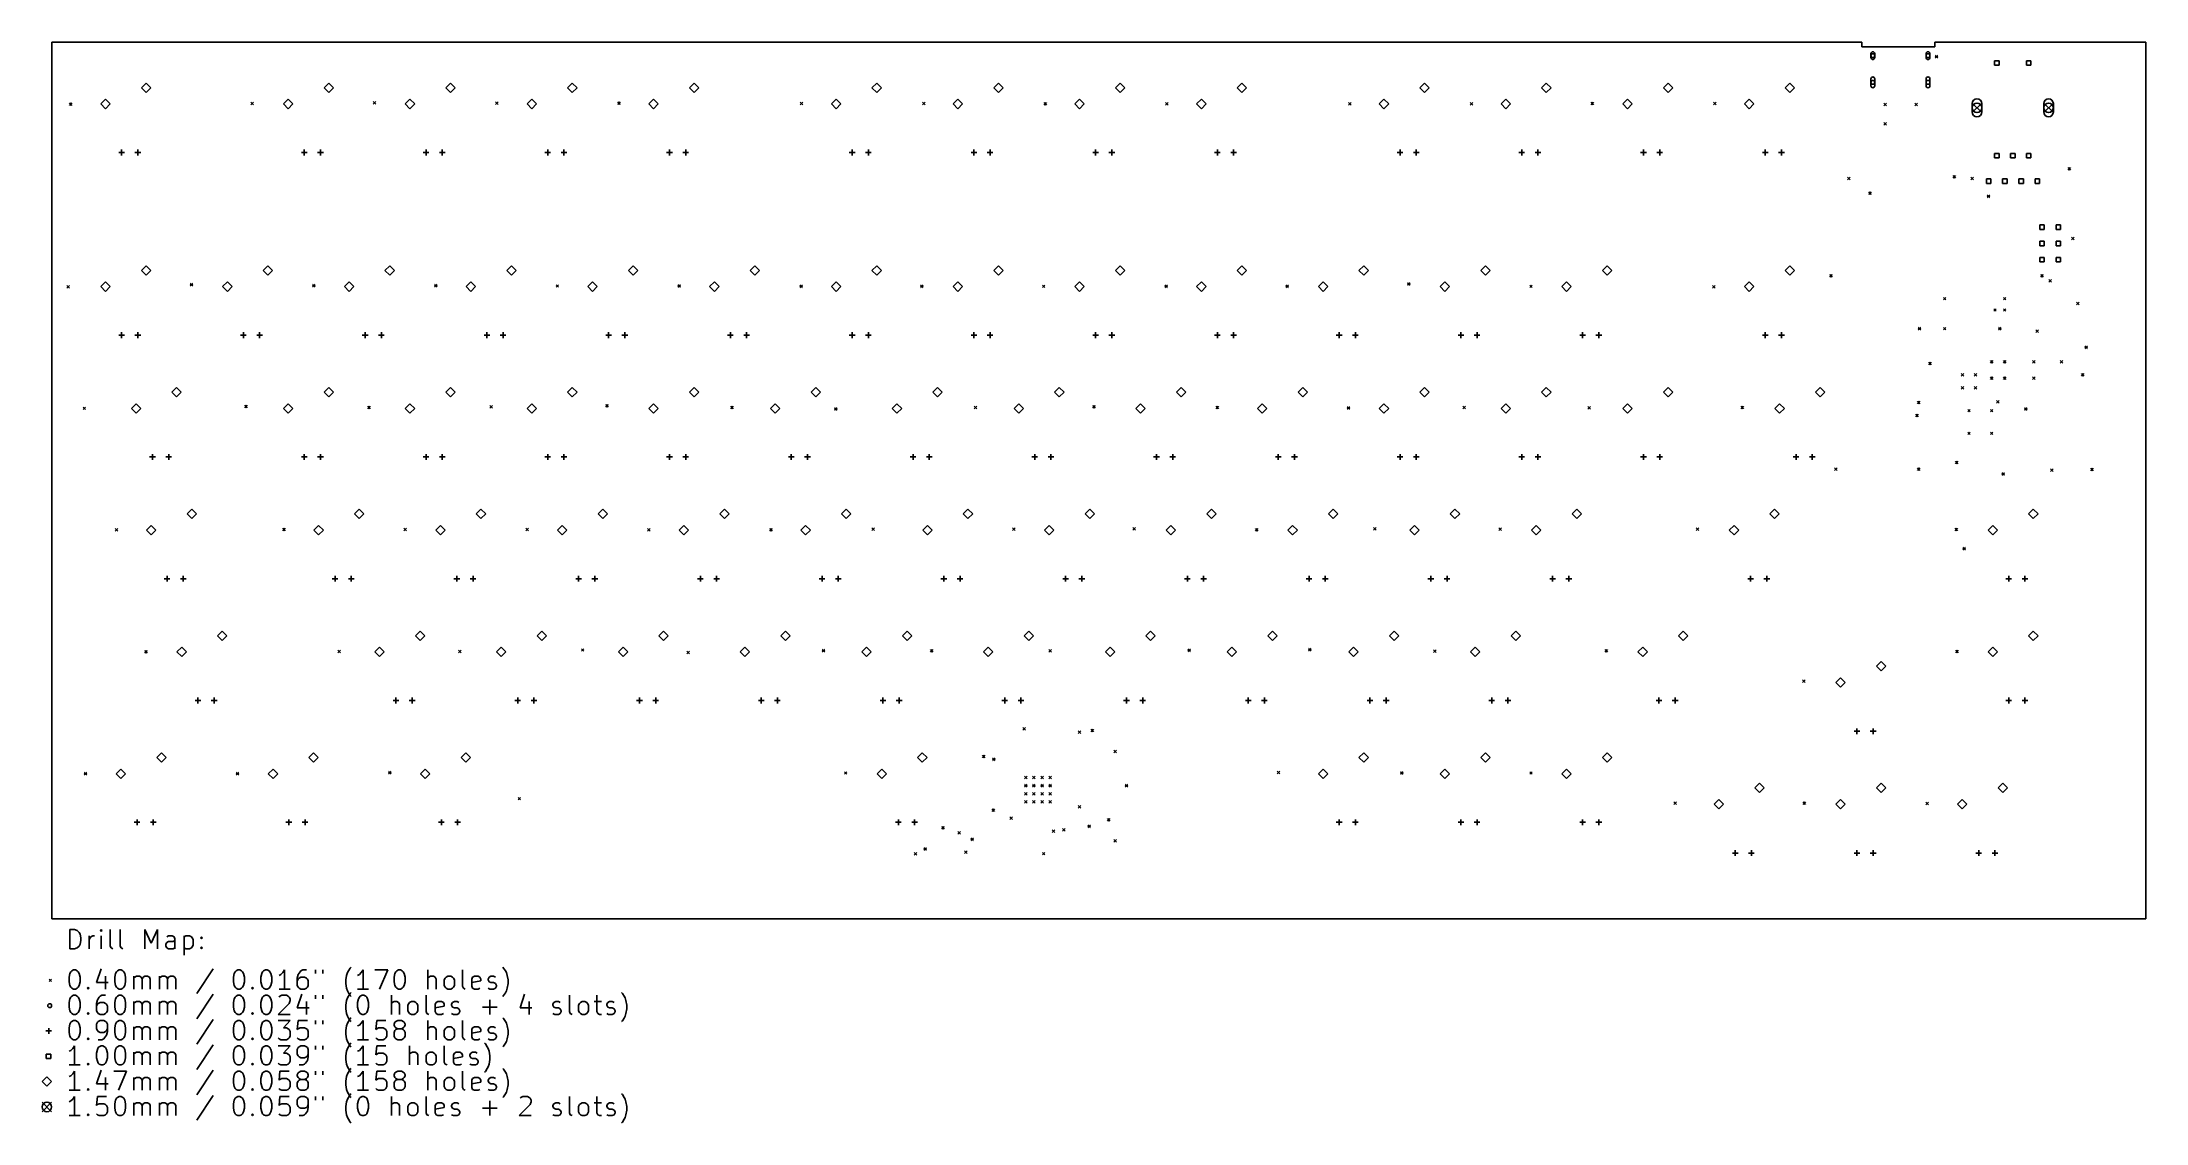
# Model space of a CAD drawing. Extents: x 76 to 405, y -247 to -77.
import ezdxf

# ---------------------------------------------------------------- set-up
doc = ezdxf.new("R2010")
doc.units = 0
doc.layers.add('BLACK', color=7, linetype='CONTINUOUS')

msp = doc.modelspace()

# ---------------------------------------------------------------- linework, layer by layer
at = {"layer": 'BLACK', "linetype": 'CONTINUOUS'}
for p, q in [((360.68, -77.47), (77.47, -77.47)), ((77.47, -214.63), (77.47, -77.47)), ((360.68, -77.47), (360.68, -78.232)), ((360.68, -78.232), (372.11, -78.232)), ((372.11, -78.232), (372.11, -77.47)), ((405.13, -77.47), (372.11, -77.47)), ((405.13, -77.47), (405.13, -214.63)), ((362.092, -79.2938), (362.092, -79.8937)), ((362.692, -79.2938), (362.692, -79.8937)), ((370.732, -79.2938), (370.732, -79.8937)), ((371.332, -79.2938), (371.332, -79.8937)), ((372.164, -79.556), (372.564, -79.956)), ((372.564, -79.556), (372.164, -79.956)), ((382.147, -80.3964), (381.44, -80.3964)), ((381.44, -80.3964), (381.44, -81.1036)), ((381.44, -81.1036), (382.147, -81.1036)), ((382.147, -81.1036), (382.147, -80.3964)), ((387.147, -80.3964), (386.44, -80.3964)), ((386.44, -80.3964), (386.44, -81.1036)), ((386.44, -81.1036), (387.147, -81.1036)), ((387.147, -81.1036), (387.147, -80.3964)), ((92.2338, -83.8787), (91.4988, -84.6137)), ((91.4988, -84.6137), (92.2338, -85.3487)), ((92.9688, -84.6137), (92.2338, -83.8787)), ((92.2338, -85.3487), (92.9688, -84.6137)), ((120.809, -83.8787), (120.074, -84.6137)), ((120.074, -84.6137), (120.809, -85.3487)), ((121.544, -84.6137), (120.809, -83.8787)), ((120.809, -85.3487), (121.544, -84.6137)), ((139.859, -83.8787), (139.124, -84.6137)), ((139.124, -84.6137), (139.859, -85.3487)), ((140.594, -84.6137), (139.859, -83.8787)), ((139.859, -85.3487), (140.594, -84.6137)), ((158.909, -83.8787), (158.174, -84.6137)), ((158.174, -84.6137), (158.909, -85.3487)), ((159.644, -84.6137), (158.909, -83.8787)), ((158.909, -85.3487), (159.644, -84.6137)), ((177.959, -83.8787), (177.224, -84.6137)), ((177.224, -84.6137), (177.959, -85.3487)), ((178.694, -84.6137), (177.959, -83.8787)), ((177.959, -85.3487), (178.694, -84.6137)), ((206.534, -83.8787), (205.799, -84.6137)), ((205.799, -84.6137), (206.534, -85.3487)), ((207.269, -84.6137), (206.534, -83.8787)), ((206.534, -85.3487), (207.269, -84.6137)), ((225.584, -83.8787), (224.849, -84.6137)), ((224.849, -84.6137), (225.584, -85.3487)), ((226.319, -84.6137), (225.584, -83.8787)), ((225.584, -85.3487), (226.319, -84.6137)), ((244.634, -83.8787), (243.899, -84.6137)), ((243.899, -84.6137), (244.634, -85.3487)), ((245.369, -84.6137), (244.634, -83.8787)), ((244.634, -85.3487), (245.369, -84.6137)), ((263.684, -83.8787), (262.949, -84.6137)), ((262.949, -84.6137), (263.684, -85.3487)), ((264.419, -84.6137), (263.684, -83.8787)), ((263.684, -85.3487), (264.419, -84.6137)), ((292.259, -83.8787), (291.524, -84.6137)), ((291.524, -84.6137), (292.259, -85.3487)), ((292.994, -84.6137), (292.259, -83.8787)), ((292.259, -85.3487), (292.994, -84.6137)), ((311.309, -83.8787), (310.574, -84.6137)), ((310.574, -84.6137), (311.309, -85.3487)), ((312.044, -84.6137), (311.309, -83.8787)), ((311.309, -85.3487), (312.044, -84.6137)), ((330.359, -83.8787), (329.624, -84.6137)), ((329.624, -84.6137), (330.359, -85.3487)), ((331.094, -84.6137), (330.359, -83.8787)), ((330.359, -85.3487), (331.094, -84.6137)), ((349.409, -83.8787), (348.674, -84.6137)), ((348.674, -84.6137), (349.409, -85.3487)), ((350.144, -84.6137), (349.409, -83.8787)), ((349.409, -85.3487), (350.144, -84.6137)), ((362.092, -83.2237), (362.092, -84.3237)), ((362.692, -83.2237), (362.692, -84.3237)), ((370.732, -83.2237), (370.732, -84.3237)), ((371.332, -83.2237), (371.332, -84.3237)), ((80.2164, -86.9728), (80.6164, -87.3728)), ((80.6164, -86.9728), (80.2164, -87.3728)), ((85.8837, -86.4188), (85.1487, -87.1538)), ((85.1487, -87.1538), (85.8837, -87.8888)), ((86.6187, -87.1538), (85.8837, -86.4188)), ((85.8837, -87.8888), (86.6187, -87.1538)), ((108.614, -86.8712), (109.014, -87.2712)), ((109.014, -86.8712), (108.614, -87.2712)), ((114.459, -86.4188), (113.724, -87.1538)), ((113.724, -87.1538), (114.459, -87.8888)), ((115.194, -87.1538), (114.459, -86.4188)), ((114.459, -87.8888), (115.194, -87.1538)), ((127.765, -86.7696), (128.165, -87.1696)), ((128.165, -86.7696), (127.765, -87.1696)), ((133.509, -86.4188), (132.774, -87.1538)), ((132.774, -87.1538), (133.509, -87.8888)), ((134.244, -87.1538), (133.509, -86.4188)), ((133.509, -87.8888), (134.244, -87.1538)), ((146.917, -86.8204), (147.317, -87.2204)), ((147.317, -86.8204), (146.917, -87.2204)), ((152.559, -86.4188), (151.824, -87.1538)), ((151.824, -87.1538), (152.559, -87.8888)), ((153.294, -87.1538), (152.559, -86.4188)), ((152.559, -87.8888), (153.294, -87.1538)), ((166.018, -86.8204), (166.418, -87.2204)), ((166.418, -86.8204), (166.018, -87.2204)), ((171.609, -86.4188), (170.874, -87.1538)), ((170.874, -87.1538), (171.609, -87.8888)), ((172.344, -87.1538), (171.609, -86.4188)), ((171.609, -87.8888), (172.344, -87.1538)), ((194.567, -86.8712), (194.967, -87.2712)), ((194.967, -86.8712), (194.567, -87.2712)), ((200.184, -86.4188), (199.449, -87.1538)), ((199.449, -87.1538), (200.184, -87.8888)), ((200.919, -87.1538), (200.184, -86.4188)), ((200.184, -87.8888), (200.919, -87.1538)), ((213.719, -86.8712), (214.119, -87.2712)), ((214.119, -86.8712), (213.719, -87.2712)), ((219.234, -86.4188), (218.499, -87.1538)), ((218.499, -87.1538), (219.234, -87.8888)), ((219.969, -87.1538), (219.234, -86.4188)), ((219.234, -87.8888), (219.969, -87.1538)), ((232.718, -86.922), (233.118, -87.322)), ((233.118, -86.922), (232.718, -87.322)), ((238.284, -86.4188), (237.549, -87.1538)), ((237.549, -87.1538), (238.284, -87.8888)), ((239.019, -87.1538), (238.284, -86.4188)), ((238.284, -87.8888), (239.019, -87.1538)), ((251.717, -86.922), (252.117, -87.322)), ((252.117, -86.922), (251.717, -87.322)), ((257.334, -86.4188), (256.599, -87.1538)), ((256.599, -87.1538), (257.334, -87.8888)), ((258.069, -87.1538), (257.334, -86.4188)), ((257.334, -87.8888), (258.069, -87.1538)), ((280.368, -86.922), (280.768, -87.322)), ((280.768, -86.922), (280.368, -87.322)), ((285.909, -86.4188), (285.174, -87.1538)), ((285.174, -87.1538), (285.909, -87.8888)), ((286.644, -87.1538), (285.909, -86.4188)), ((285.909, -87.8888), (286.644, -87.1538)), ((299.418, -86.922), (299.818, -87.322)), ((299.818, -86.922), (299.418, -87.322)), ((304.959, -86.4188), (304.224, -87.1538)), ((304.224, -87.1538), (304.959, -87.8888)), ((305.694, -87.1538), (304.959, -86.4188)), ((304.959, -87.8888), (305.694, -87.1538)), ((318.316, -86.8712), (318.716, -87.2712)), ((318.716, -86.8712), (318.316, -87.2712)), ((324.009, -86.4188), (323.274, -87.1538)), ((323.274, -87.1538), (324.009, -87.8888)), ((324.744, -87.1538), (324.009, -86.4188)), ((324.009, -87.8888), (324.744, -87.1538)), ((337.468, -86.8712), (337.868, -87.2712)), ((337.868, -86.8712), (337.468, -87.2712)), ((343.059, -86.4188), (342.324, -87.1538)), ((342.324, -87.1538), (343.059, -87.8888)), ((343.794, -87.1538), (343.059, -86.4188)), ((343.059, -87.8888), (343.794, -87.1538)), ((364.138, -87.0236), (364.538, -87.4236)), ((364.538, -87.0236), (364.138, -87.4236)), ((368.989, -87.0236), (369.389, -87.4236)), ((369.389, -87.0236), (368.989, -87.4236)), ((377.944, -87), (379.444, -88.5)), ((379.444, -87), (377.944, -88.5)), ((377.944, -88.4), (377.944, -87.1)), ((379.444, -88.4), (379.444, -87.1)), ((389.144, -87), (390.644, -88.5)), ((390.644, -87), (389.144, -88.5)), ((389.144, -88.4), (389.144, -87.1)), ((390.644, -88.4), (390.644, -87.1)), ((364.138, -90.0716), (364.538, -90.4716)), ((364.538, -90.0716), (364.138, -90.4716)), ((87.942, -94.742), (88.842, -94.742)), ((88.392, -94.292), (88.392, -95.192)), ((90.482, -94.742), (91.382, -94.742)), ((90.932, -94.292), (90.932, -95.192)), ((116.517, -94.742), (117.417, -94.742)), ((116.967, -94.292), (116.967, -95.192)), ((119.057, -94.742), (119.957, -94.742)), ((119.507, -94.292), (119.507, -95.192)), ((135.567, -94.742), (136.467, -94.742)), ((136.017, -94.292), (136.017, -95.192)), ((138.107, -94.742), (139.007, -94.742)), ((138.557, -94.292), (138.557, -95.192)), ((154.617, -94.742), (155.517, -94.742)), ((155.067, -94.292), (155.067, -95.192)), ((157.157, -94.742), (158.057, -94.742)), ((157.607, -94.292), (157.607, -95.192)), ((173.667, -94.742), (174.567, -94.742)), ((174.117, -94.292), (174.117, -95.192)), ((176.207, -94.742), (177.107, -94.742)), ((176.657, -94.292), (176.657, -95.192)), ((202.242, -94.742), (203.142, -94.742)), ((202.692, -94.292), (202.692, -95.192)), ((204.782, -94.742), (205.682, -94.742)), ((205.232, -94.292), (205.232, -95.192)), ((221.292, -94.742), (222.192, -94.742)), ((221.742, -94.292), (221.742, -95.192)), ((223.832, -94.742), (224.732, -94.742)), ((224.282, -94.292), (224.282, -95.192)), ((240.342, -94.742), (241.242, -94.742)), ((240.792, -94.292), (240.792, -95.192)), ((242.882, -94.742), (243.782, -94.742)), ((243.332, -94.292), (243.332, -95.192)), ((259.392, -94.742), (260.292, -94.742)), ((259.842, -94.292), (259.842, -95.192)), ((261.932, -94.742), (262.832, -94.742)), ((262.382, -94.292), (262.382, -95.192)), ((287.967, -94.742), (288.867, -94.742)), ((288.417, -94.292), (288.417, -95.192)), ((290.507, -94.742), (291.407, -94.742)), ((290.957, -94.292), (290.957, -95.192)), ((307.017, -94.742), (307.917, -94.742)), ((307.467, -94.292), (307.467, -95.192)), ((309.557, -94.742), (310.457, -94.742)), ((310.007, -94.292), (310.007, -95.192)), ((326.067, -94.742), (326.967, -94.742)), ((326.517, -94.292), (326.517, -95.192)), ((328.607, -94.742), (329.507, -94.742)), ((329.057, -94.292), (329.057, -95.192)), ((345.117, -94.742), (346.017, -94.742)), ((345.567, -94.292), (345.567, -95.192)), ((347.657, -94.742), (348.557, -94.742)), ((348.107, -94.292), (348.107, -95.192)), ((382.147, -94.8964), (381.44, -94.8964)), ((381.44, -94.8964), (381.44, -95.6036)), ((382.147, -95.6036), (382.147, -94.8964)), ((384.647, -94.8964), (383.94, -94.8964)), ((383.94, -94.8964), (383.94, -95.6036)), ((384.647, -95.6036), (384.647, -94.8964)), ((387.147, -94.8964), (386.44, -94.8964)), ((386.44, -94.8964), (386.44, -95.6036)), ((387.147, -95.6036), (387.147, -94.8964)), ((358.448, -98.606), (358.848, -99.006)), ((358.848, -98.606), (358.448, -99.006)), ((374.958, -98.352), (375.358, -98.752)), ((375.358, -98.352), (374.958, -98.752)), ((377.752, -98.606), (378.152, -99.006)), ((378.152, -98.606), (377.752, -99.006)), ((381.44, -95.6036), (382.147, -95.6036)), ((383.94, -95.6036), (384.647, -95.6036)), ((386.44, -95.6036), (387.147, -95.6036)), ((392.941, -97.082), (393.341, -97.482)), ((393.341, -97.082), (392.941, -97.482)), ((361.75, -100.892), (362.15, -101.292)), ((362.15, -100.892), (361.75, -101.292)), ((380.877, -98.8652), (380.17, -98.8652)), ((380.17, -98.8652), (380.17, -99.5723)), ((380.17, -99.5723), (380.877, -99.5723)), ((380.292, -101.4), (380.692, -101.8)), ((380.692, -101.4), (380.292, -101.8)), ((380.877, -99.5723), (380.877, -98.8652)), ((383.417, -98.8652), (382.71, -98.8652)), ((382.71, -98.8652), (382.71, -99.5723)), ((382.71, -99.5723), (383.417, -99.5723)), ((383.417, -99.5723), (383.417, -98.8652)), ((385.957, -98.8652), (385.25, -98.8652)), ((385.25, -98.8652), (385.25, -99.5723)), ((385.25, -99.5723), (385.957, -99.5723)), ((385.957, -99.5723), (385.957, -98.8652)), ((388.497, -98.8652), (387.79, -98.8652)), ((387.79, -98.8652), (387.79, -99.5723)), ((387.79, -99.5723), (388.497, -99.5723)), ((388.497, -99.5723), (388.497, -98.8652)), ((389.228, -106.072), (388.52, -106.072)), ((388.52, -106.072), (388.52, -106.78)), ((388.52, -106.78), (389.228, -106.78)), ((389.228, -108.612), (388.52, -108.612)), ((388.52, -108.612), (388.52, -109.32)), ((389.228, -106.78), (389.228, -106.072)), ((389.228, -109.32), (389.228, -108.612)), ((391.768, -106.072), (391.06, -106.072)), ((391.06, -106.072), (391.06, -106.78)), ((391.06, -106.78), (391.768, -106.78)), ((391.768, -108.612), (391.06, -108.612)), ((391.06, -108.612), (391.06, -109.32)), ((391.768, -106.78), (391.768, -106.072)), ((391.768, -109.32), (391.768, -108.612)), ((393.5, -108.004), (393.9, -108.404)), ((393.9, -108.004), (393.5, -108.404)), ((388.52, -109.32), (389.228, -109.32)), ((389.228, -111.152), (388.52, -111.152)), ((388.52, -111.152), (388.52, -111.86)), ((388.52, -111.86), (389.228, -111.86)), ((389.228, -111.86), (389.228, -111.152)), ((391.06, -109.32), (391.768, -109.32)), ((391.768, -111.152), (391.06, -111.152)), ((391.06, -111.152), (391.06, -111.86)), ((391.06, -111.86), (391.768, -111.86)), ((391.768, -111.86), (391.768, -111.152)), ((85.8837, -114.994), (85.1487, -115.729)), ((86.6187, -115.729), (85.8837, -114.994)), ((92.2338, -112.454), (91.4988, -113.189)), ((91.4988, -113.189), (92.2338, -113.924)), ((92.9688, -113.189), (92.2338, -112.454)), ((92.2338, -113.924), (92.9688, -113.189)), ((104.934, -114.994), (104.199, -115.729)), ((105.669, -115.729), (104.934, -114.994)), ((111.284, -112.454), (110.549, -113.189)), ((110.549, -113.189), (111.284, -113.924)), ((112.019, -113.189), (111.284, -112.454)), ((111.284, -113.924), (112.019, -113.189)), ((123.984, -114.994), (123.249, -115.729)), ((124.719, -115.729), (123.984, -114.994)), ((130.334, -112.454), (129.599, -113.189)), ((129.599, -113.189), (130.334, -113.924)), ((131.069, -113.189), (130.334, -112.454)), ((130.334, -113.924), (131.069, -113.189)), ((143.034, -114.994), (142.299, -115.729)), ((143.769, -115.729), (143.034, -114.994)), ((149.384, -112.454), (148.649, -113.189)), ((148.649, -113.189), (149.384, -113.924)), ((150.119, -113.189), (149.384, -112.454)), ((149.384, -113.924), (150.119, -113.189)), ((162.084, -114.994), (161.349, -115.729)), ((162.819, -115.729), (162.084, -114.994)), ((168.434, -112.454), (167.699, -113.189)), ((167.699, -113.189), (168.434, -113.924)), ((169.169, -113.189), (168.434, -112.454)), ((168.434, -113.924), (169.169, -113.189)), ((181.134, -114.994), (180.399, -115.729)), ((181.869, -115.729), (181.134, -114.994)), ((187.484, -112.454), (186.749, -113.189)), ((186.749, -113.189), (187.484, -113.924)), ((188.219, -113.189), (187.484, -112.454)), ((187.484, -113.924), (188.219, -113.189)), ((200.184, -114.994), (199.449, -115.729)), ((200.919, -115.729), (200.184, -114.994)), ((206.534, -112.454), (205.799, -113.189)), ((205.799, -113.189), (206.534, -113.924)), ((207.269, -113.189), (206.534, -112.454)), ((206.534, -113.924), (207.269, -113.189)), ((219.234, -114.994), (218.499, -115.729)), ((219.969, -115.729), (219.234, -114.994)), ((225.584, -112.454), (224.849, -113.189)), ((224.849, -113.189), (225.584, -113.924)), ((226.319, -113.189), (225.584, -112.454)), ((225.584, -113.924), (226.319, -113.189)), ((238.284, -114.994), (237.549, -115.729)), ((239.019, -115.729), (238.284, -114.994)), ((244.634, -112.454), (243.899, -113.189)), ((243.899, -113.189), (244.634, -113.924)), ((245.369, -113.189), (244.634, -112.454)), ((244.634, -113.924), (245.369, -113.189)), ((257.334, -114.994), (256.599, -115.729)), ((258.069, -115.729), (257.334, -114.994)), ((263.684, -112.454), (262.949, -113.189)), ((262.949, -113.189), (263.684, -113.924)), ((264.419, -113.189), (263.684, -112.454)), ((263.684, -113.924), (264.419, -113.189)), ((276.384, -114.994), (275.649, -115.729)), ((277.119, -115.729), (276.384, -114.994)), ((282.734, -112.454), (281.999, -113.189)), ((281.999, -113.189), (282.734, -113.924)), ((283.469, -113.189), (282.734, -112.454)), ((282.734, -113.924), (283.469, -113.189)), ((289.614, -115.116), (290.014, -115.516)), ((290.014, -115.116), (289.614, -115.516)), ((295.434, -114.994), (294.699, -115.729)), ((296.169, -115.729), (295.434, -114.994)), ((301.784, -112.454), (301.049, -113.189)), ((301.049, -113.189), (301.784, -113.924)), ((302.519, -113.189), (301.784, -112.454)), ((301.784, -113.924), (302.519, -113.189)), ((314.484, -114.994), (313.749, -115.729)), ((315.219, -115.729), (314.484, -114.994)), ((320.834, -112.454), (320.099, -113.189)), ((320.099, -113.189), (320.834, -113.924)), ((321.569, -113.189), (320.834, -112.454)), ((320.834, -113.924), (321.569, -113.189)), ((343.059, -114.994), (342.324, -115.729)), ((343.794, -115.729), (343.059, -114.994)), ((349.409, -112.454), (348.674, -113.189)), ((348.674, -113.189), (349.409, -113.924)), ((350.144, -113.189), (349.409, -112.454)), ((349.409, -113.924), (350.144, -113.189)), ((355.654, -113.846), (356.054, -114.246)), ((356.054, -113.846), (355.654, -114.246)), ((388.674, -113.846), (389.074, -114.246)), ((389.074, -113.846), (388.674, -114.246)), ((389.944, -114.608), (390.344, -115.008)), ((390.344, -114.608), (389.944, -115.008)), ((79.81, -115.573), (80.21, -115.973)), ((80.21, -115.573), (79.81, -115.973)), ((85.1487, -115.729), (85.8837, -116.464)), ((85.8837, -116.464), (86.6187, -115.729)), ((99.114, -115.218), (99.514, -115.618)), ((99.514, -115.218), (99.114, -115.618)), ((104.199, -115.729), (104.934, -116.464)), ((104.934, -116.464), (105.669, -115.729)), ((118.266, -115.37), (118.666, -115.77)), ((118.666, -115.37), (118.266, -115.77)), ((123.249, -115.729), (123.984, -116.464)), ((123.984, -116.464), (124.719, -115.729)), ((137.366, -115.37), (137.766, -115.77)), ((137.766, -115.37), (137.366, -115.77)), ((142.299, -115.729), (143.034, -116.464)), ((143.034, -116.464), (143.769, -115.729)), ((156.366, -115.421), (156.766, -115.821)), ((156.766, -115.421), (156.366, -115.821)), ((161.349, -115.729), (162.084, -116.464)), ((162.084, -116.464), (162.819, -115.729)), ((175.416, -115.421), (175.816, -115.821)), ((175.816, -115.421), (175.416, -115.821)), ((180.399, -115.729), (181.134, -116.464)), ((181.134, -116.464), (181.869, -115.729)), ((194.516, -115.472), (194.916, -115.872)), ((194.916, -115.472), (194.516, -115.872)), ((199.449, -115.729), (200.184, -116.464)), ((200.184, -116.464), (200.919, -115.729)), ((213.414, -115.472), (213.814, -115.872)), ((213.814, -115.472), (213.414, -115.872)), ((218.499, -115.729), (219.234, -116.464)), ((219.234, -116.464), (219.969, -115.729)), ((232.464, -115.472), (232.864, -115.872)), ((232.864, -115.472), (232.464, -115.872)), ((237.549, -115.729), (238.284, -116.464)), ((238.284, -116.464), (239.019, -115.729)), ((251.616, -115.472), (252.016, -115.872)), ((252.016, -115.472), (251.616, -115.872)), ((256.599, -115.729), (257.334, -116.464)), ((257.334, -116.464), (258.069, -115.729)), ((270.564, -115.472), (270.964, -115.872)), ((270.964, -115.472), (270.564, -115.872)), ((275.649, -115.729), (276.384, -116.464)), ((276.384, -116.464), (277.119, -115.729)), ((294.699, -115.729), (295.434, -116.464)), ((295.434, -116.464), (296.169, -115.729)), ((308.715, -115.472), (309.115, -115.872)), ((309.115, -115.472), (308.715, -115.872)), ((313.749, -115.729), (314.484, -116.464)), ((314.484, -116.464), (315.219, -115.729)), ((337.315, -115.573), (337.715, -115.973)), ((337.715, -115.573), (337.315, -115.973)), ((342.324, -115.729), (343.059, -116.464)), ((343.059, -116.464), (343.794, -115.729)), ((373.434, -117.402), (373.834, -117.802)), ((373.834, -117.402), (373.434, -117.802)), ((382.832, -117.402), (383.232, -117.802)), ((383.232, -117.402), (382.832, -117.802)), ((394.262, -118.164), (394.662, -118.564)), ((394.662, -118.164), (394.262, -118.564)), ((381.308, -119.18), (381.708, -119.58)), ((381.708, -119.18), (381.308, -119.58)), ((382.832, -119.18), (383.232, -119.58)), ((383.232, -119.18), (382.832, -119.58)), ((87.942, -123.317), (88.842, -123.317)), ((88.392, -122.867), (88.392, -123.767)), ((90.482, -123.317), (91.382, -123.317)), ((90.932, -122.867), (90.932, -123.767)), ((106.992, -123.317), (107.892, -123.317)), ((107.442, -122.867), (107.442, -123.767)), ((109.532, -123.317), (110.432, -123.317)), ((109.982, -122.867), (109.982, -123.767)), ((126.042, -123.317), (126.942, -123.317)), ((126.492, -122.867), (126.492, -123.767)), ((128.582, -123.317), (129.482, -123.317)), ((129.032, -122.867), (129.032, -123.767)), ((145.092, -123.317), (145.992, -123.317)), ((145.542, -122.867), (145.542, -123.767)), ((147.632, -123.317), (148.532, -123.317)), ((148.082, -122.867), (148.082, -123.767)), ((164.142, -123.317), (165.042, -123.317)), ((164.592, -122.867), (164.592, -123.767)), ((166.682, -123.317), (167.582, -123.317)), ((167.132, -122.867), (167.132, -123.767)), ((183.192, -123.317), (184.092, -123.317)), ((183.642, -122.867), (183.642, -123.767)), ((185.732, -123.317), (186.632, -123.317)), ((186.182, -122.867), (186.182, -123.767)), ((202.242, -123.317), (203.142, -123.317)), ((202.692, -122.867), (202.692, -123.767)), ((204.782, -123.317), (205.682, -123.317)), ((205.232, -122.867), (205.232, -123.767)), ((221.292, -123.317), (222.192, -123.317)), ((221.742, -122.867), (221.742, -123.767)), ((223.832, -123.317), (224.732, -123.317)), ((224.282, -122.867), (224.282, -123.767)), ((240.342, -123.317), (241.242, -123.317)), ((240.792, -122.867), (240.792, -123.767)), ((242.882, -123.317), (243.782, -123.317)), ((243.332, -122.867), (243.332, -123.767)), ((259.392, -123.317), (260.292, -123.317)), ((259.842, -122.867), (259.842, -123.767)), ((261.932, -123.317), (262.832, -123.317)), ((262.382, -122.867), (262.382, -123.767)), ((278.442, -123.317), (279.342, -123.317)), ((278.892, -122.867), (278.892, -123.767)), ((280.982, -123.317), (281.882, -123.317)), ((281.432, -122.867), (281.432, -123.767)), ((297.492, -123.317), (298.392, -123.317)), ((297.942, -122.867), (297.942, -123.767)), ((300.032, -123.317), (300.932, -123.317)), ((300.482, -122.867), (300.482, -123.767)), ((316.542, -123.317), (317.442, -123.317)), ((316.992, -122.867), (316.992, -123.767)), ((319.082, -123.317), (319.982, -123.317)), ((319.532, -122.867), (319.532, -123.767)), ((345.117, -123.317), (346.017, -123.317)), ((345.567, -122.867), (345.567, -123.767)), ((347.657, -123.317), (348.557, -123.317)), ((348.107, -122.867), (348.107, -123.767)), ((369.497, -122.101), (369.897, -122.501)), ((369.897, -122.101), (369.497, -122.501)), ((373.434, -122.101), (373.834, -122.501)), ((373.834, -122.101), (373.434, -122.501)), ((382.07, -122.101), (382.47, -122.501)), ((382.47, -122.101), (382.07, -122.501)), ((387.912, -122.482), (388.312, -122.882)), ((388.312, -122.482), (387.912, -122.882)), ((395.583, -125.022), (395.983, -125.422)), ((395.983, -125.022), (395.583, -125.422)), ((371.148, -127.562), (371.548, -127.962)), ((371.548, -127.562), (371.148, -127.962)), ((380.8, -127.308), (381.2, -127.708)), ((381.2, -127.308), (380.8, -127.708)), ((382.832, -127.308), (383.232, -127.708)), ((383.232, -127.308), (382.832, -127.708)), ((387.404, -127.308), (387.804, -127.708)), ((387.804, -127.308), (387.404, -127.708)), ((391.722, -127.308), (392.122, -127.708)), ((392.122, -127.308), (391.722, -127.708)), ((96.9962, -131.504), (96.2612, -132.239)), ((97.7312, -132.239), (96.9962, -131.504)), ((120.809, -131.504), (120.074, -132.239)), ((121.544, -132.239), (120.809, -131.504)), ((139.859, -131.504), (139.124, -132.239)), ((140.594, -132.239), (139.859, -131.504)), ((158.909, -131.504), (158.174, -132.239)), ((159.644, -132.239), (158.909, -131.504)), ((177.959, -131.504), (177.224, -132.239)), ((178.694, -132.239), (177.959, -131.504)), ((197.009, -131.504), (196.274, -132.239)), ((197.744, -132.239), (197.009, -131.504)), ((216.059, -131.504), (215.324, -132.239)), ((216.794, -132.239), (216.059, -131.504)), ((235.109, -131.504), (234.374, -132.239)), ((235.844, -132.239), (235.109, -131.504)), ((254.159, -131.504), (253.424, -132.239)), ((254.894, -132.239), (254.159, -131.504)), ((273.209, -131.504), (272.474, -132.239)), ((273.944, -132.239), (273.209, -131.504)), ((292.259, -131.504), (291.524, -132.239)), ((292.994, -132.239), (292.259, -131.504)), ((311.309, -131.504), (310.574, -132.239)), ((312.044, -132.239), (311.309, -131.504)), ((330.359, -131.504), (329.624, -132.239)), ((331.094, -132.239), (330.359, -131.504)), ((354.171, -131.504), (353.436, -132.239)), ((354.906, -132.239), (354.171, -131.504)), ((376.228, -129.34), (376.628, -129.74)), ((376.628, -129.34), (376.228, -129.74)), ((376.228, -131.372), (376.628, -131.772)), ((376.628, -131.372), (376.228, -131.772)), ((378.26, -129.34), (378.66, -129.74)), ((378.66, -129.34), (378.26, -129.74)), ((378.26, -131.372), (378.66, -131.772)), ((378.66, -131.372), (378.26, -131.772)), ((380.8, -129.848), (381.2, -130.248)), ((381.2, -129.848), (380.8, -130.248)), ((382.832, -129.848), (383.232, -130.248)), ((383.232, -129.848), (382.832, -130.248)), ((387.404, -129.848), (387.804, -130.248)), ((387.804, -129.848), (387.404, -130.248)), ((395.024, -129.34), (395.424, -129.74)), ((395.424, -129.34), (395.024, -129.74)), ((82.35, -134.572), (82.75, -134.972)), ((82.75, -134.572), (82.35, -134.972)), ((90.6462, -134.044), (89.9112, -134.779)), ((89.9112, -134.779), (90.6462, -135.514)), ((91.3812, -134.779), (90.6462, -134.044)), ((90.6462, -135.514), (91.3812, -134.779)), ((96.2612, -132.239), (96.9962, -132.974)), ((96.9962, -132.974), (97.7312, -132.239)), ((107.648, -134.268), (108.048, -134.668)), ((108.048, -134.268), (107.648, -134.668)), ((114.459, -134.044), (113.724, -134.779)), ((113.724, -134.779), (114.459, -135.514)), ((115.194, -134.779), (114.459, -134.044)), ((114.459, -135.514), (115.194, -134.779)), ((120.074, -132.239), (120.809, -132.974)), ((120.809, -132.974), (121.544, -132.239)), ((126.902, -134.42), (127.302, -134.82)), ((127.302, -134.42), (126.902, -134.82)), ((133.509, -134.044), (132.774, -134.779)), ((132.774, -134.779), (133.509, -135.514)), ((134.244, -134.779), (133.509, -134.044)), ((133.509, -135.514), (134.244, -134.779)), ((139.124, -132.239), (139.859, -132.974)), ((139.859, -132.974), (140.594, -132.239)), ((146.002, -134.318), (146.402, -134.718)), ((146.402, -134.318), (146.002, -134.718)), ((152.559, -134.044), (151.824, -134.779)), ((151.824, -134.779), (152.559, -135.514)), ((153.294, -134.779), (152.559, -134.044)), ((152.559, -135.514), (153.294, -134.779)), ((158.174, -132.239), (158.909, -132.974)), ((158.909, -132.974), (159.644, -132.239)), ((164.138, -134.166), (164.538, -134.566)), ((164.538, -134.166), (164.138, -134.566)), ((171.609, -134.044), (170.874, -134.779)), ((170.874, -134.779), (171.609, -135.514)), ((172.344, -134.779), (171.609, -134.044)), ((171.609, -135.514), (172.344, -134.779)), ((177.224, -132.239), (177.959, -132.974)), ((177.959, -132.974), (178.694, -132.239)), ((183.696, -134.42), (184.096, -134.82)), ((184.096, -134.42), (183.696, -134.82)), ((190.659, -134.044), (189.924, -134.779)), ((189.924, -134.779), (190.659, -135.514)), ((191.394, -134.779), (190.659, -134.044)), ((190.659, -135.514), (191.394, -134.779)), ((196.274, -132.239), (197.009, -132.974)), ((197.009, -132.974), (197.744, -132.239)), ((199.952, -134.674), (200.352, -135.074)), ((200.352, -134.674), (199.952, -135.074)), ((209.709, -134.044), (208.974, -134.779)), ((208.974, -134.779), (209.709, -135.514)), ((210.444, -134.779), (209.709, -134.044)), ((209.709, -135.514), (210.444, -134.779)), ((215.324, -132.239), (216.059, -132.974)), ((216.059, -132.974), (216.794, -132.239)), ((221.796, -134.42), (222.196, -134.82)), ((222.196, -134.42), (221.796, -134.82)), ((228.759, -134.044), (228.024, -134.779)), ((228.024, -134.779), (228.759, -135.514)), ((229.494, -134.779), (228.759, -134.044)), ((228.759, -135.514), (229.494, -134.779)), ((234.374, -132.239), (235.109, -132.974)), ((235.109, -132.974), (235.844, -132.239)), ((240.338, -134.318), (240.738, -134.718)), ((240.738, -134.318), (240.338, -134.718)), ((247.809, -134.044), (247.074, -134.779)), ((247.074, -134.779), (247.809, -135.514)), ((248.544, -134.779), (247.809, -134.044)), ((247.809, -135.514), (248.544, -134.779)), ((253.424, -132.239), (254.159, -132.974)), ((254.159, -132.974), (254.894, -132.239)), ((259.642, -134.42), (260.042, -134.82)), ((260.042, -134.42), (259.642, -134.82)), ((266.859, -134.044), (266.124, -134.779)), ((266.124, -134.779), (266.859, -135.514)), ((267.594, -134.779), (266.859, -134.044)), ((266.859, -135.514), (267.594, -134.779)), ((272.474, -132.239), (273.209, -132.974)), ((273.209, -132.974), (273.944, -132.239)), ((280.165, -134.522), (280.565, -134.922)), ((280.565, -134.522), (280.165, -134.922)), ((285.909, -134.044), (285.174, -134.779)), ((285.174, -134.779), (285.909, -135.514)), ((286.644, -134.779), (285.909, -134.044)), ((285.909, -135.514), (286.644, -134.779)), ((291.524, -132.239), (292.259, -132.974)), ((292.259, -132.974), (292.994, -132.239)), ((298.25, -134.42), (298.65, -134.82)), ((298.65, -134.42), (298.25, -134.82)), ((304.959, -134.044), (304.224, -134.779)), ((304.224, -134.779), (304.959, -135.514)), ((305.694, -134.779), (304.959, -134.044)), ((304.959, -135.514), (305.694, -134.779)), ((310.574, -132.239), (311.309, -132.974)), ((311.309, -132.974), (312.044, -132.239)), ((317.808, -134.471), (318.208, -134.871)), ((318.208, -134.471), (317.808, -134.871)), ((324.009, -134.044), (323.274, -134.779)), ((323.274, -134.779), (324.009, -135.514)), ((324.744, -134.779), (324.009, -134.044)), ((324.009, -135.514), (324.744, -134.779)), ((329.624, -132.239), (330.359, -132.974)), ((330.359, -132.974), (331.094, -132.239)), ((341.786, -134.42), (342.186, -134.82)), ((342.186, -134.42), (341.786, -134.82)), ((347.821, -134.044), (347.086, -134.779)), ((347.086, -134.779), (347.821, -135.514)), ((348.556, -134.779), (347.821, -134.044)), ((347.821, -135.514), (348.556, -134.779)), ((353.436, -132.239), (354.171, -132.974)), ((354.171, -132.974), (354.906, -132.239)), ((369.37, -133.658), (369.77, -134.058)), ((369.77, -133.658), (369.37, -134.058)), ((377.244, -134.928), (377.644, -135.328)), ((377.644, -134.928), (377.244, -135.328)), ((380.8, -134.928), (381.2, -135.328)), ((381.2, -134.928), (380.8, -135.328)), ((381.765, -133.556), (382.165, -133.956)), ((382.165, -133.556), (381.765, -133.956)), ((386.134, -134.674), (386.534, -135.074)), ((386.534, -134.674), (386.134, -135.074)), ((369.116, -135.69), (369.516, -136.09)), ((369.516, -135.69), (369.116, -136.09)), ((377.244, -138.484), (377.644, -138.884)), ((377.644, -138.484), (377.244, -138.884)), ((380.8, -138.484), (381.2, -138.884)), ((381.2, -138.484), (380.8, -138.884)), ((92.768, -142.367), (93.668, -142.367)), ((93.218, -141.917), (93.218, -142.817)), ((95.308, -142.367), (96.208, -142.367)), ((95.758, -141.917), (95.758, -142.817)), ((116.517, -142.367), (117.417, -142.367)), ((116.967, -141.917), (116.967, -142.817)), ((119.057, -142.367), (119.957, -142.367)), ((119.507, -141.917), (119.507, -142.817)), ((135.567, -142.367), (136.467, -142.367)), ((136.017, -141.917), (136.017, -142.817)), ((138.107, -142.367), (139.007, -142.367)), ((138.557, -141.917), (138.557, -142.817)), ((154.617, -142.367), (155.517, -142.367)), ((155.067, -141.917), (155.067, -142.817)), ((157.157, -142.367), (158.057, -142.367)), ((157.607, -141.917), (157.607, -142.817)), ((173.667, -142.367), (174.567, -142.367)), ((174.117, -141.917), (174.117, -142.817)), ((176.207, -142.367), (177.107, -142.367)), ((176.657, -141.917), (176.657, -142.817)), ((192.717, -142.367), (193.617, -142.367)), ((193.167, -141.917), (193.167, -142.817)), ((195.257, -142.367), (196.157, -142.367)), ((195.707, -141.917), (195.707, -142.817)), ((211.767, -142.367), (212.667, -142.367)), ((212.217, -141.917), (212.217, -142.817)), ((214.307, -142.367), (215.207, -142.367)), ((214.757, -141.917), (214.757, -142.817)), ((230.817, -142.367), (231.717, -142.367)), ((231.267, -141.917), (231.267, -142.817)), ((233.357, -142.367), (234.257, -142.367)), ((233.807, -141.917), (233.807, -142.817)), ((249.867, -142.367), (250.767, -142.367)), ((250.317, -141.917), (250.317, -142.817)), ((252.407, -142.367), (253.307, -142.367)), ((252.857, -141.917), (252.857, -142.817)), ((268.917, -142.367), (269.817, -142.367)), ((269.367, -141.917), (269.367, -142.817)), ((271.457, -142.367), (272.357, -142.367)), ((271.907, -141.917), (271.907, -142.817)), ((287.967, -142.367), (288.867, -142.367)), ((288.417, -141.917), (288.417, -142.817)), ((290.507, -142.367), (291.407, -142.367)), ((290.957, -141.917), (290.957, -142.817)), ((307.017, -142.367), (307.917, -142.367)), ((307.467, -141.917), (307.467, -142.817)), ((309.557, -142.367), (310.457, -142.367)), ((310.007, -141.917), (310.007, -142.817)), ((326.067, -142.367), (326.967, -142.367)), ((326.517, -141.917), (326.517, -142.817)), ((328.607, -142.367), (329.507, -142.367)), ((329.057, -141.917), (329.057, -142.817)), ((349.943, -142.367), (350.843, -142.367)), ((350.393, -141.917), (350.393, -142.817)), ((352.483, -142.367), (353.383, -142.367)), ((352.933, -141.917), (352.933, -142.817)), ((356.416, -144.072), (356.816, -144.472)), ((356.816, -144.072), (356.416, -144.472)), ((369.37, -144.072), (369.77, -144.472)), ((369.77, -144.072), (369.37, -144.472)), ((375.314, -143.056), (375.714, -143.456)), ((375.714, -143.056), (375.314, -143.456)), ((382.578, -144.834), (382.978, -145.234)), ((382.978, -144.834), (382.578, -145.234)), ((390.198, -144.224), (390.598, -144.624)), ((390.598, -144.224), (390.198, -144.624)), ((396.497, -144.123), (396.897, -144.523)), ((396.897, -144.123), (396.497, -144.523)), ((99.3775, -150.554), (98.6425, -151.289)), ((98.6425, -151.289), (99.3775, -152.024)), ((100.112, -151.289), (99.3775, -150.554)), ((99.3775, -152.024), (100.112, -151.289)), ((125.571, -150.554), (124.836, -151.289)), ((124.836, -151.289), (125.571, -152.024)), ((126.306, -151.289), (125.571, -150.554)), ((125.571, -152.024), (126.306, -151.289)), ((144.621, -150.554), (143.886, -151.289)), ((143.886, -151.289), (144.621, -152.024)), ((145.356, -151.289), (144.621, -150.554)), ((144.621, -152.024), (145.356, -151.289)), ((163.671, -150.554), (162.936, -151.289)), ((162.936, -151.289), (163.671, -152.024)), ((164.406, -151.289), (163.671, -150.554)), ((163.671, -152.024), (164.406, -151.289)), ((182.721, -150.554), (181.986, -151.289)), ((181.986, -151.289), (182.721, -152.024)), ((183.456, -151.289), (182.721, -150.554)), ((182.721, -152.024), (183.456, -151.289)), ((201.771, -150.554), (201.036, -151.289)), ((201.036, -151.289), (201.771, -152.024)), ((202.506, -151.289), (201.771, -150.554)), ((201.771, -152.024), (202.506, -151.289)), ((220.821, -150.554), (220.086, -151.289)), ((220.086, -151.289), (220.821, -152.024)), ((221.556, -151.289), (220.821, -150.554)), ((220.821, -152.024), (221.556, -151.289)), ((239.871, -150.554), (239.136, -151.289)), ((239.136, -151.289), (239.871, -152.024)), ((240.606, -151.289), (239.871, -150.554)), ((239.871, -152.024), (240.606, -151.289)), ((258.921, -150.554), (258.186, -151.289)), ((258.186, -151.289), (258.921, -152.024)), ((259.656, -151.289), (258.921, -150.554)), ((258.921, -152.024), (259.656, -151.289)), ((277.971, -150.554), (277.236, -151.289)), ((277.236, -151.289), (277.971, -152.024)), ((278.706, -151.289), (277.971, -150.554)), ((277.971, -152.024), (278.706, -151.289)), ((297.021, -150.554), (296.286, -151.289)), ((296.286, -151.289), (297.021, -152.024)), ((297.756, -151.289), (297.021, -150.554)), ((297.021, -152.024), (297.756, -151.289)), ((316.071, -150.554), (315.336, -151.289)), ((315.336, -151.289), (316.071, -152.024)), ((316.806, -151.289), (316.071, -150.554)), ((316.071, -152.024), (316.806, -151.289)), ((347.027, -150.554), (346.292, -151.289)), ((346.292, -151.289), (347.027, -152.024)), ((347.762, -151.289), (347.027, -150.554)), ((347.027, -152.024), (347.762, -151.289)), ((387.509, -150.554), (386.774, -151.289)), ((386.774, -151.289), (387.509, -152.024)), ((388.244, -151.289), (387.509, -150.554)), ((387.509, -152.024), (388.244, -151.289)), ((87.3792, -153.572), (87.7792, -153.972)), ((87.7792, -153.572), (87.3792, -153.972)), ((93.0275, -153.094), (92.2925, -153.829)), ((92.2925, -153.829), (93.0275, -154.564)), ((93.7625, -153.829), (93.0275, -153.094)), ((93.0275, -154.564), (93.7625, -153.829)), ((113.592, -153.521), (113.992, -153.921)), ((113.992, -153.521), (113.592, -153.921)), ((119.221, -153.094), (118.486, -153.829)), ((118.486, -153.829), (119.221, -154.564)), ((119.956, -153.829), (119.221, -153.094)), ((119.221, -154.564), (119.956, -153.829)), ((132.54, -153.521), (132.94, -153.921)), ((132.94, -153.521), (132.54, -153.921)), ((138.271, -153.094), (137.536, -153.829)), ((137.536, -153.829), (138.271, -154.564)), ((139.006, -153.829), (138.271, -153.094)), ((138.271, -154.564), (139.006, -153.829)), ((151.641, -153.521), (152.041, -153.921)), ((152.041, -153.521), (151.641, -153.921)), ((157.321, -153.094), (156.586, -153.829)), ((156.586, -153.829), (157.321, -154.564)), ((158.056, -153.829), (157.321, -153.094)), ((157.321, -154.564), (158.056, -153.829)), ((170.691, -153.572), (171.091, -153.972)), ((171.091, -153.572), (170.691, -153.972)), ((176.371, -153.094), (175.636, -153.829)), ((175.636, -153.829), (176.371, -154.564)), ((177.106, -153.829), (176.371, -153.094)), ((176.371, -154.564), (177.106, -153.829)), ((189.792, -153.572), (190.192, -153.972)), ((190.192, -153.572), (189.792, -153.972)), ((195.421, -153.094), (194.686, -153.829)), ((194.686, -153.829), (195.421, -154.564)), ((196.156, -153.829), (195.421, -153.094)), ((195.421, -154.564), (196.156, -153.829)), ((205.794, -153.47), (206.194, -153.87)), ((206.194, -153.47), (205.794, -153.87)), ((214.471, -153.094), (213.736, -153.829)), ((213.736, -153.829), (214.471, -154.564)), ((215.206, -153.829), (214.471, -153.094)), ((214.471, -154.564), (215.206, -153.829)), ((227.79, -153.47), (228.19, -153.87)), ((228.19, -153.47), (227.79, -153.87)), ((233.521, -153.094), (232.786, -153.829)), ((232.786, -153.829), (233.521, -154.564)), ((234.256, -153.829), (233.521, -153.094)), ((233.521, -154.564), (234.256, -153.829)), ((246.637, -153.419), (247.037, -153.819)), ((247.037, -153.419), (246.637, -153.819)), ((252.571, -153.094), (251.836, -153.829)), ((251.836, -153.829), (252.571, -154.564)), ((253.306, -153.829), (252.571, -153.094)), ((252.571, -154.564), (253.306, -153.829)), ((265.789, -153.572), (266.189, -153.972)), ((266.189, -153.572), (265.789, -153.972)), ((271.621, -153.094), (270.886, -153.829)), ((270.886, -153.829), (271.621, -154.564)), ((272.356, -153.829), (271.621, -153.094)), ((271.621, -154.564), (272.356, -153.829)), ((284.28, -153.419), (284.68, -153.819)), ((284.68, -153.419), (284.28, -153.819)), ((290.671, -153.094), (289.936, -153.829)), ((289.936, -153.829), (290.671, -154.564)), ((291.406, -153.829), (290.671, -153.094)), ((290.671, -154.564), (291.406, -153.829)), ((303.889, -153.47), (304.289, -153.87)), ((304.289, -153.47), (303.889, -153.87)), ((309.721, -153.094), (308.986, -153.829)), ((308.986, -153.829), (309.721, -154.564)), ((310.456, -153.829), (309.721, -153.094)), ((309.721, -154.564), (310.456, -153.829)), ((334.775, -153.47), (335.175, -153.87)), ((335.175, -153.47), (334.775, -153.87)), ((340.678, -153.094), (339.942, -153.829)), ((339.942, -153.829), (340.678, -154.564)), ((341.412, -153.829), (340.678, -153.094)), ((340.678, -154.564), (341.412, -153.829)), ((375.263, -153.521), (375.663, -153.921)), ((375.663, -153.521), (375.263, -153.921)), ((381.159, -153.094), (380.424, -153.829)), ((380.424, -153.829), (381.159, -154.564)), ((381.894, -153.829), (381.159, -153.094)), ((381.159, -154.564), (381.894, -153.829)), ((376.482, -156.518), (376.882, -156.918)), ((376.882, -156.518), (376.482, -156.918)), ((95.504, -160.967), (95.504, -161.867)), ((98.044, -160.967), (98.044, -161.867)), ((121.793, -160.967), (121.793, -161.867)), ((124.333, -160.967), (124.333, -161.867)), ((140.843, -160.967), (140.843, -161.867)), ((143.383, -160.967), (143.383, -161.867)), ((159.893, -160.967), (159.893, -161.867)), ((162.433, -160.967), (162.433, -161.867)), ((178.943, -160.967), (178.943, -161.867)), ((181.483, -160.967), (181.483, -161.867)), ((197.993, -160.967), (197.993, -161.867)), ((200.533, -160.967), (200.533, -161.867)), ((217.043, -160.967), (217.043, -161.867)), ((219.583, -160.967), (219.583, -161.867)), ((236.093, -160.967), (236.093, -161.867)), ((238.633, -160.967), (238.633, -161.867)), ((255.143, -160.967), (255.143, -161.867)), ((257.683, -160.967), (257.683, -161.867)), ((274.193, -160.967), (274.193, -161.867)), ((276.733, -160.967), (276.733, -161.867)), ((293.243, -160.967), (293.243, -161.867)), ((295.783, -160.967), (295.783, -161.867)), ((312.293, -160.967), (312.293, -161.867)), ((314.833, -160.967), (314.833, -161.867)), ((343.281, -160.967), (343.281, -161.867)), ((345.821, -160.967), (345.821, -161.867)), ((383.667, -160.967), (383.667, -161.867)), ((386.207, -160.967), (386.207, -161.867)), ((95.054, -161.417), (95.954, -161.417)), ((97.594, -161.417), (98.494, -161.417)), ((121.343, -161.417), (122.243, -161.417)), ((123.883, -161.417), (124.783, -161.417)), ((140.393, -161.417), (141.293, -161.417)), ((142.933, -161.417), (143.833, -161.417)), ((159.443, -161.417), (160.343, -161.417)), ((161.983, -161.417), (162.883, -161.417)), ((178.493, -161.417), (179.393, -161.417)), ((181.033, -161.417), (181.933, -161.417)), ((197.543, -161.417), (198.443, -161.417)), ((200.083, -161.417), (200.983, -161.417)), ((216.593, -161.417), (217.493, -161.417)), ((219.133, -161.417), (220.033, -161.417)), ((235.643, -161.417), (236.543, -161.417)), ((238.183, -161.417), (239.083, -161.417)), ((254.693, -161.417), (255.593, -161.417)), ((257.233, -161.417), (258.133, -161.417)), ((273.743, -161.417), (274.643, -161.417)), ((276.283, -161.417), (277.183, -161.417)), ((292.793, -161.417), (293.693, -161.417)), ((295.333, -161.417), (296.233, -161.417)), ((311.843, -161.417), (312.743, -161.417)), ((314.383, -161.417), (315.283, -161.417)), ((342.831, -161.417), (343.731, -161.417)), ((345.371, -161.417), (346.271, -161.417)), ((383.217, -161.417), (384.117, -161.417)), ((385.757, -161.417), (386.657, -161.417)), ((104.14, -169.604), (103.405, -170.339)), ((103.405, -170.339), (104.14, -171.074)), ((104.875, -170.339), (104.14, -169.604)), ((104.14, -171.074), (104.875, -170.339)), ((135.096, -169.604), (134.361, -170.339)), ((134.361, -170.339), (135.096, -171.074)), ((135.831, -170.339), (135.096, -169.604)), ((135.096, -171.074), (135.831, -170.339)), ((154.146, -169.604), (153.411, -170.339)), ((153.411, -170.339), (154.146, -171.074)), ((154.881, -170.339), (154.146, -169.604)), ((154.146, -171.074), (154.881, -170.339)), ((173.196, -169.604), (172.461, -170.339)), ((172.461, -170.339), (173.196, -171.074)), ((173.931, -170.339), (173.196, -169.604)), ((173.196, -171.074), (173.931, -170.339)), ((192.246, -169.604), (191.511, -170.339)), ((191.511, -170.339), (192.246, -171.074)), ((192.981, -170.339), (192.246, -169.604)), ((192.246, -171.074), (192.981, -170.339)), ((211.296, -169.604), (210.561, -170.339)), ((210.561, -170.339), (211.296, -171.074)), ((212.031, -170.339), (211.296, -169.604)), ((211.296, -171.074), (212.031, -170.339)), ((230.346, -169.604), (229.611, -170.339)), ((229.611, -170.339), (230.346, -171.074)), ((231.081, -170.339), (230.346, -169.604)), ((230.346, -171.074), (231.081, -170.339)), ((249.396, -169.604), (248.661, -170.339)), ((248.661, -170.339), (249.396, -171.074)), ((250.131, -170.339), (249.396, -169.604)), ((249.396, -171.074), (250.131, -170.339)), ((268.446, -169.604), (267.711, -170.339)), ((267.711, -170.339), (268.446, -171.074)), ((269.181, -170.339), (268.446, -169.604)), ((268.446, -171.074), (269.181, -170.339)), ((287.496, -169.604), (286.761, -170.339)), ((286.761, -170.339), (287.496, -171.074)), ((288.231, -170.339), (287.496, -169.604)), ((287.496, -171.074), (288.231, -170.339)), ((306.546, -169.604), (305.811, -170.339)), ((305.811, -170.339), (306.546, -171.074)), ((307.281, -170.339), (306.546, -169.604)), ((306.546, -171.074), (307.281, -170.339)), ((332.74, -169.604), (332.005, -170.339)), ((332.005, -170.339), (332.74, -171.074)), ((333.475, -170.339), (332.74, -169.604)), ((332.74, -171.074), (333.475, -170.339)), ((387.509, -169.604), (386.774, -170.339)), ((386.774, -170.339), (387.509, -171.074)), ((388.244, -170.339), (387.509, -169.604)), ((387.509, -171.074), (388.244, -170.339)), ((92.002, -172.672), (92.402, -173.072)), ((92.402, -172.672), (92.002, -173.072)), ((97.79, -172.144), (97.055, -172.879)), ((97.055, -172.879), (97.79, -173.614)), ((98.525, -172.879), (97.79, -172.144)), ((97.79, -173.614), (98.525, -172.879)), ((122.228, -172.622), (122.628, -173.022)), ((122.628, -172.622), (122.228, -173.022)), ((128.746, -172.144), (128.011, -172.879)), ((128.011, -172.879), (128.746, -173.614)), ((129.481, -172.879), (128.746, -172.144)), ((128.746, -173.614), (129.481, -172.879)), ((141.126, -172.622), (141.526, -173.022)), ((141.526, -172.622), (141.126, -173.022)), ((147.796, -172.144), (147.061, -172.879)), ((147.061, -172.879), (147.796, -173.614)), ((148.531, -172.879), (147.796, -172.144)), ((147.796, -173.614), (148.531, -172.879)), ((160.328, -172.368), (160.728, -172.768)), ((160.728, -172.368), (160.328, -172.768)), ((166.846, -172.144), (166.111, -172.879)), ((166.111, -172.879), (166.846, -173.614)), ((167.581, -172.879), (166.846, -172.144)), ((166.846, -173.614), (167.581, -172.879)), ((176.838, -172.774), (177.238, -173.174)), ((177.238, -172.774), (176.838, -173.174)), ((185.896, -172.144), (185.161, -172.879)), ((185.161, -172.879), (185.896, -173.614)), ((186.631, -172.879), (185.896, -172.144)), ((185.896, -173.614), (186.631, -172.879)), ((198.022, -172.469), (198.422, -172.869)), ((198.422, -172.469), (198.022, -172.869)), ((204.946, -172.144), (204.211, -172.879)), ((204.211, -172.879), (204.946, -173.614)), ((205.681, -172.879), (204.946, -172.144)), ((204.946, -173.614), (205.681, -172.879)), ((214.938, -172.52), (215.338, -172.92)), ((215.338, -172.52), (214.938, -172.92)), ((223.996, -172.144), (223.261, -172.879)), ((223.261, -172.879), (223.996, -173.614)), ((224.731, -172.879), (223.996, -172.144)), ((223.996, -173.614), (224.731, -172.879)), ((233.48, -172.52), (233.88, -172.92)), ((233.88, -172.52), (233.48, -172.92)), ((243.046, -172.144), (242.311, -172.879)), ((242.311, -172.879), (243.046, -173.614)), ((243.781, -172.879), (243.046, -172.144)), ((243.046, -173.614), (243.781, -172.879)), ((255.222, -172.418), (255.622, -172.818)), ((255.622, -172.418), (255.222, -172.818)), ((262.096, -172.144), (261.361, -172.879)), ((261.361, -172.879), (262.096, -173.614)), ((262.831, -172.879), (262.096, -172.144)), ((262.096, -173.614), (262.831, -172.879)), ((274.12, -172.317), (274.52, -172.717)), ((274.52, -172.317), (274.12, -172.717)), ((281.146, -172.144), (280.411, -172.879)), ((280.411, -172.879), (281.146, -173.614)), ((281.881, -172.879), (281.146, -172.144)), ((281.146, -173.614), (281.881, -172.879)), ((293.678, -172.571), (294.078, -172.971)), ((294.078, -172.571), (293.678, -172.971)), ((300.196, -172.144), (299.461, -172.879)), ((299.461, -172.879), (300.196, -173.614)), ((300.931, -172.879), (300.196, -172.144)), ((300.196, -173.614), (300.931, -172.879)), ((320.5, -172.52), (320.9, -172.92)), ((320.9, -172.52), (320.5, -172.92)), ((326.39, -172.144), (325.655, -172.879)), ((325.655, -172.879), (326.39, -173.614)), ((327.125, -172.879), (326.39, -172.144)), ((326.39, -173.614), (327.125, -172.879)), ((363.696, -174.366), (362.961, -175.101)), ((364.431, -175.101), (363.696, -174.366)), ((375.364, -172.622), (375.764, -173.022)), ((375.764, -172.622), (375.364, -173.022)), ((381.159, -172.144), (380.424, -172.879)), ((380.424, -172.879), (381.159, -173.614)), ((381.894, -172.879), (381.159, -172.144)), ((381.159, -173.614), (381.894, -172.879)), ((351.387, -177.244), (351.787, -177.644)), ((351.787, -177.244), (351.387, -177.644)), ((357.346, -176.906), (356.611, -177.641)), ((356.611, -177.641), (357.346, -178.376)), ((358.081, -177.641), (357.346, -176.906)), ((357.346, -178.376), (358.081, -177.641)), ((362.961, -175.101), (363.696, -175.836)), ((363.696, -175.836), (364.431, -175.101)), ((99.88, -180.467), (100.78, -180.467)), ((100.33, -180.017), (100.33, -180.917)), ((102.42, -180.467), (103.32, -180.467)), ((102.87, -180.017), (102.87, -180.917)), ((130.868, -180.467), (131.768, -180.467)), ((131.318, -180.017), (131.318, -180.917)), ((133.408, -180.467), (134.308, -180.467)), ((133.858, -180.017), (133.858, -180.917)), ((149.918, -180.467), (150.818, -180.467)), ((150.368, -180.017), (150.368, -180.917)), ((152.458, -180.467), (153.358, -180.467)), ((152.908, -180.017), (152.908, -180.917)), ((168.968, -180.467), (169.868, -180.467)), ((169.418, -180.017), (169.418, -180.917)), ((171.508, -180.467), (172.408, -180.467)), ((171.958, -180.017), (171.958, -180.917)), ((188.018, -180.467), (188.918, -180.467)), ((188.468, -180.017), (188.468, -180.917)), ((190.558, -180.467), (191.458, -180.467)), ((191.008, -180.017), (191.008, -180.917)), ((207.068, -180.467), (207.968, -180.467)), ((207.518, -180.017), (207.518, -180.917)), ((209.608, -180.467), (210.508, -180.467)), ((210.058, -180.017), (210.058, -180.917)), ((226.118, -180.467), (227.018, -180.467)), ((226.568, -180.017), (226.568, -180.917)), ((228.658, -180.467), (229.558, -180.467)), ((229.108, -180.017), (229.108, -180.917)), ((245.168, -180.467), (246.068, -180.467)), ((245.618, -180.017), (245.618, -180.917)), ((247.708, -180.467), (248.608, -180.467)), ((248.158, -180.017), (248.158, -180.917)), ((264.218, -180.467), (265.118, -180.467)), ((264.668, -180.017), (264.668, -180.917)), ((266.758, -180.467), (267.658, -180.467)), ((267.208, -180.017), (267.208, -180.917)), ((283.268, -180.467), (284.168, -180.467)), ((283.718, -180.017), (283.718, -180.917)), ((285.808, -180.467), (286.708, -180.467)), ((286.258, -180.017), (286.258, -180.917)), ((302.318, -180.467), (303.218, -180.467)), ((302.768, -180.017), (302.768, -180.917)), ((304.858, -180.467), (305.758, -180.467)), ((305.308, -180.017), (305.308, -180.917)), ((328.48, -180.467), (329.38, -180.467)), ((328.93, -180.017), (328.93, -180.917)), ((331.02, -180.467), (331.92, -180.467)), ((331.47, -180.017), (331.47, -180.917)), ((383.217, -180.467), (384.117, -180.467)), ((383.667, -180.017), (383.667, -180.917)), ((385.757, -180.467), (386.657, -180.467)), ((386.207, -180.017), (386.207, -180.917)), ((229.416, -184.712), (229.816, -185.112)), ((229.816, -184.712), (229.416, -185.112)), ((238.052, -185.22), (238.452, -185.62)), ((238.452, -185.22), (238.052, -185.62)), ((240.084, -184.966), (240.484, -185.366)), ((240.484, -184.966), (240.084, -185.366)), ((359.468, -185.293), (360.368, -185.293)), ((359.918, -184.843), (359.918, -185.743)), ((362.008, -185.293), (362.908, -185.293)), ((362.458, -184.843), (362.458, -185.743)), ((94.615, -188.654), (93.88, -189.389)), ((93.88, -189.389), (94.615, -190.124)), ((95.35, -189.389), (94.615, -188.654)), ((94.615, -190.124), (95.35, -189.389)), ((118.427, -188.654), (117.692, -189.389)), ((117.692, -189.389), (118.427, -190.124)), ((119.162, -189.389), (118.427, -188.654)), ((118.427, -190.124), (119.162, -189.389)), ((142.24, -188.654), (141.505, -189.389)), ((141.505, -189.389), (142.24, -190.124)), ((142.975, -189.389), (142.24, -188.654)), ((142.24, -190.124), (142.975, -189.389)), ((213.677, -188.654), (212.942, -189.389)), ((212.942, -189.389), (213.677, -190.124)), ((214.412, -189.389), (213.677, -188.654)), ((213.677, -190.124), (214.412, -189.389)), ((223.066, -189.03), (223.466, -189.43)), ((223.466, -189.03), (223.066, -189.43)), ((224.657, -189.484), (225.057, -189.884)), ((225.057, -189.484), (224.657, -189.884)), ((243.64, -188.268), (244.04, -188.668)), ((244.04, -188.268), (243.64, -188.668)), ((282.734, -188.654), (281.999, -189.389)), ((281.999, -189.389), (282.734, -190.124)), ((283.469, -189.389), (282.734, -188.654)), ((282.734, -190.124), (283.469, -189.389)), ((301.784, -188.654), (301.049, -189.389)), ((301.049, -189.389), (301.784, -190.124)), ((302.519, -189.389), (301.784, -188.654)), ((301.784, -190.124), (302.519, -189.389)), ((320.834, -188.654), (320.099, -189.389)), ((320.099, -189.389), (320.834, -190.124)), ((321.569, -189.389), (320.834, -188.654)), ((320.834, -190.124), (321.569, -189.389)), ((82.5532, -191.722), (82.9532, -192.122)), ((82.9532, -191.722), (82.5532, -192.122)), ((88.265, -191.194), (87.53, -191.929)), ((87.53, -191.929), (88.265, -192.664)), ((89, -191.929), (88.265, -191.194)), ((88.265, -192.664), (89, -191.929)), ((106.328, -191.722), (106.728, -192.122)), ((106.728, -191.722), (106.328, -192.122)), ((112.078, -191.194), (111.343, -191.929)), ((111.343, -191.929), (112.078, -192.664)), ((112.812, -191.929), (112.078, -191.194)), ((112.078, -192.664), (112.812, -191.929)), ((130.153, -191.57), (130.553, -191.97)), ((130.553, -191.57), (130.153, -191.97)), ((135.89, -191.194), (135.155, -191.929)), ((135.155, -191.929), (135.89, -192.664)), ((136.625, -191.929), (135.89, -191.194)), ((135.89, -192.664), (136.625, -191.929)), ((201.476, -191.621), (201.876, -192.021)), ((201.876, -191.621), (201.476, -192.021)), ((207.327, -191.194), (206.593, -191.929)), ((206.593, -191.929), (207.327, -192.664)), ((208.062, -191.929), (207.327, -191.194)), ((207.327, -192.664), (208.062, -191.929)), ((229.67, -192.332), (230.07, -192.732)), ((230.07, -192.332), (229.67, -192.732)), ((229.67, -193.602), (230.07, -194.002)), ((230.07, -193.602), (229.67, -194.002)), ((230.94, -192.332), (231.34, -192.732)), ((231.34, -192.332), (230.94, -192.732)), ((230.94, -193.602), (231.34, -194.002)), ((231.34, -193.602), (230.94, -194.002)), ((232.21, -192.332), (232.61, -192.732)), ((232.61, -192.332), (232.21, -192.732)), ((232.21, -193.602), (232.61, -194.002)), ((232.61, -193.602), (232.21, -194.002)), ((233.48, -192.332), (233.88, -192.732)), ((233.88, -192.332), (233.48, -192.732)), ((233.48, -193.602), (233.88, -194.002)), ((233.88, -193.602), (233.48, -194.002)), ((245.418, -193.602), (245.818, -194.002)), ((245.818, -193.602), (245.418, -194.002)), ((269.192, -191.519), (269.592, -191.919)), ((269.592, -191.519), (269.192, -191.919)), ((276.384, -191.194), (275.649, -191.929)), ((275.649, -191.929), (276.384, -192.664)), ((277.119, -191.929), (276.384, -191.194)), ((276.384, -192.664), (277.119, -191.929)), ((288.496, -191.621), (288.896, -192.021)), ((288.896, -191.621), (288.496, -192.021)), ((295.434, -191.194), (294.699, -191.929)), ((294.699, -191.929), (295.434, -192.664)), ((296.169, -191.929), (295.434, -191.194)), ((295.434, -192.664), (296.169, -191.929)), ((308.715, -191.621), (309.115, -192.021)), ((309.115, -191.621), (308.715, -192.021)), ((314.484, -191.194), (313.749, -191.929)), ((313.749, -191.929), (314.484, -192.664)), ((315.219, -191.929), (314.484, -191.194)), ((314.484, -192.664), (315.219, -191.929)), ((344.646, -193.416), (343.911, -194.151)), ((343.911, -194.151), (344.646, -194.886)), ((345.381, -194.151), (344.646, -193.416)), ((344.646, -194.886), (345.381, -194.151)), ((363.696, -193.416), (362.961, -194.151)), ((362.961, -194.151), (363.696, -194.886)), ((364.431, -194.151), (363.696, -193.416)), ((363.696, -194.886), (364.431, -194.151)), ((382.746, -193.416), (382.011, -194.151)), ((382.011, -194.151), (382.746, -194.886)), ((383.481, -194.151), (382.746, -193.416)), ((382.746, -194.886), (383.481, -194.151)), ((150.422, -195.634), (150.822, -196.034)), ((150.822, -195.634), (150.422, -196.034)), ((224.59, -197.412), (224.99, -197.812)), ((224.99, -197.412), (224.59, -197.812)), ((229.67, -194.872), (230.07, -195.272)), ((230.07, -194.872), (229.67, -195.272)), ((229.67, -196.142), (230.07, -196.542)), ((230.07, -196.142), (229.67, -196.542)), ((230.94, -194.872), (231.34, -195.272)), ((231.34, -194.872), (230.94, -195.272)), ((230.94, -196.142), (231.34, -196.542)), ((231.34, -196.142), (230.94, -196.542)), ((232.21, -194.872), (232.61, -195.272)), ((232.61, -194.872), (232.21, -195.272)), ((232.21, -196.142), (232.61, -196.542)), ((232.61, -196.142), (232.21, -196.542)), ((233.48, -194.872), (233.88, -195.272)), ((233.88, -194.872), (233.48, -195.272)), ((233.48, -196.142), (233.88, -196.542)), ((233.88, -196.142), (233.48, -196.542)), ((238.052, -196.904), (238.452, -197.304)), ((238.452, -196.904), (238.052, -197.304)), ((331.27, -196.345), (331.67, -196.745)), ((331.67, -196.345), (331.27, -196.745)), ((338.296, -195.956), (337.561, -196.691)), ((337.561, -196.691), (338.296, -197.426)), ((339.031, -196.691), (338.296, -195.956)), ((338.296, -197.426), (339.031, -196.691)), ((351.488, -196.345), (351.888, -196.745)), ((351.888, -196.345), (351.488, -196.745)), ((357.346, -195.956), (356.611, -196.691)), ((356.611, -196.691), (357.346, -197.426)), ((358.081, -196.691), (357.346, -195.956)), ((357.346, -197.426), (358.081, -196.691)), ((370.691, -196.396), (371.091, -196.796)), ((371.091, -196.396), (370.691, -196.796)), ((376.396, -195.956), (375.661, -196.691)), ((375.661, -196.691), (376.396, -197.426)), ((377.131, -196.691), (376.396, -195.956)), ((376.396, -197.426), (377.131, -196.691)), ((90.355, -199.517), (91.255, -199.517)), ((90.805, -199.067), (90.805, -199.967)), ((92.895, -199.517), (93.795, -199.517)), ((93.345, -199.067), (93.345, -199.967)), ((114.104, -199.517), (115.004, -199.517)), ((114.554, -199.067), (114.554, -199.967)), ((116.644, -199.517), (117.544, -199.517)), ((117.094, -199.067), (117.094, -199.967)), ((137.98, -199.517), (138.88, -199.517)), ((138.43, -199.067), (138.43, -199.967)), ((140.52, -199.517), (141.42, -199.517)), ((140.97, -199.067), (140.97, -199.967)), ((209.481, -199.517), (210.381, -199.517)), ((209.931, -199.067), (209.931, -199.967)), ((212.021, -199.517), (212.921, -199.517)), ((212.471, -199.067), (212.471, -199.967)), ((216.716, -200.206), (217.116, -200.606)), ((217.116, -200.206), (216.716, -200.606)), ((227.384, -198.682), (227.784, -199.082)), ((227.784, -198.682), (227.384, -199.082)), ((233.988, -200.714), (234.388, -201.114)), ((234.388, -200.714), (233.988, -201.114)), ((235.612, -200.507), (236.012, -200.907)), ((236.012, -200.507), (235.612, -200.907)), ((239.576, -199.952), (239.976, -200.352)), ((239.976, -199.952), (239.576, -200.352)), ((242.624, -198.936), (243.024, -199.336)), ((243.024, -198.936), (242.624, -199.336)), ((278.442, -199.517), (279.342, -199.517)), ((278.892, -199.067), (278.892, -199.967)), ((280.982, -199.517), (281.882, -199.517)), ((281.432, -199.067), (281.432, -199.967)), ((297.492, -199.517), (298.392, -199.517)), ((297.942, -199.067), (297.942, -199.967)), ((300.032, -199.517), (300.932, -199.517)), ((300.482, -199.067), (300.482, -199.967)), ((316.542, -199.517), (317.442, -199.517)), ((316.992, -199.067), (316.992, -199.967)), ((319.082, -199.517), (319.982, -199.517)), ((319.532, -199.067), (319.532, -199.967)), ((213.922, -203.508), (214.322, -203.908)), ((214.322, -203.508), (213.922, -203.908)), ((219.256, -200.968), (219.656, -201.368)), ((219.656, -200.968), (219.256, -201.368)), ((220.272, -204.016), (220.672, -204.416)), ((220.672, -204.016), (220.272, -204.416)), ((221.288, -201.984), (221.688, -202.384)), ((221.688, -201.984), (221.288, -202.384)), ((243.64, -202.238), (244.04, -202.638)), ((244.04, -202.238), (243.64, -202.638)), ((340.868, -203.893), (340.868, -204.793)), ((343.408, -203.893), (343.408, -204.793)), ((359.918, -203.893), (359.918, -204.793)), ((362.458, -203.893), (362.458, -204.793)), ((378.968, -203.893), (378.968, -204.793)), ((381.508, -203.893), (381.508, -204.793)), ((212.398, -204.27), (212.798, -204.67)), ((212.798, -204.27), (212.398, -204.67)), ((232.464, -204.235), (232.864, -204.635)), ((232.864, -204.235), (232.464, -204.635)), ((340.418, -204.343), (341.318, -204.343)), ((342.958, -204.343), (343.858, -204.343)), ((359.468, -204.343), (360.368, -204.343)), ((362.008, -204.343), (362.908, -204.343)), ((378.518, -204.343), (379.418, -204.343)), ((381.058, -204.343), (381.958, -204.343)), ((405.13, -214.63), (77.47, -214.63)), ((80.3093, -219.312), (80.3093, -216.312)), ((80.3093, -216.312), (81.0236, -216.312)), ((81.0236, -216.312), (81.4521, -216.455)), ((81.4521, -216.455), (81.7379, -216.741)), ((81.7379, -216.741), (81.8807, -217.026)), ((81.8807, -217.026), (82.0236, -217.598)), ((85.1664, -216.312), (85.0236, -216.455)), ((85.0236, -216.455), (85.1664, -216.598)), ((85.3093, -216.455), (85.1664, -216.312)), ((85.1664, -216.312), (85.1664, -216.598)), ((85.1664, -216.598), (85.3093, -216.455)), ((86.595, -218.884), (86.595, -216.312)), ((88.1664, -218.884), (88.1664, -216.312)), ((92.0236, -219.312), (92.0236, -216.312)), ((92.0236, -216.312), (93.0236, -218.455)), ((93.0236, -218.455), (94.0236, -216.312)), ((94.0236, -216.312), (94.0236, -219.312)), ((81.0236, -219.312), (80.3093, -219.312)), ((81.4521, -219.169), (81.0236, -219.312)), ((81.7379, -218.884), (81.4521, -219.169)), ((81.8807, -218.598), (81.7379, -218.884)), ((82.0236, -218.026), (81.8807, -218.598)), ((82.0236, -217.598), (82.0236, -218.026)), ((83.3093, -219.312), (83.3093, -217.312)), ((83.3093, -217.884), (83.4521, -217.598)), ((83.4521, -217.598), (83.595, -217.455)), ((83.595, -217.455), (83.8807, -217.312)), ((83.8807, -217.312), (84.1664, -217.312)), ((85.1664, -219.312), (85.1664, -217.312)), ((86.7379, -219.169), (86.595, -218.884)), ((87.0236, -219.312), (86.7379, -219.169)), ((88.3093, -219.169), (88.1664, -218.884)), ((88.595, -219.312), (88.3093, -219.169)), ((95.3093, -218.598), (95.4521, -218.312)), ((95.3093, -218.884), (95.3093, -218.598)), ((95.4521, -219.169), (95.3093, -218.884)), ((95.7379, -217.312), (95.4521, -217.455)), ((95.4521, -218.312), (95.7379, -218.169)), ((95.7379, -219.312), (95.4521, -219.169)), ((96.3093, -217.312), (95.7379, -217.312)), ((95.7379, -218.169), (96.4521, -218.169)), ((96.4521, -219.312), (95.7379, -219.312)), ((96.595, -217.455), (96.3093, -217.312)), ((96.4521, -218.169), (96.7379, -218.026)), ((96.7379, -219.169), (96.4521, -219.312)), ((96.7379, -217.741), (96.595, -217.455)), ((96.7379, -219.312), (96.7379, -217.741)), ((98.1664, -217.312), (98.1664, -220.312)), ((98.1664, -217.455), (98.4521, -217.312)), ((98.4521, -219.312), (98.1664, -219.169)), ((98.4521, -217.312), (99.0236, -217.312)), ((99.0236, -219.312), (98.4521, -219.312)), ((99.0236, -217.312), (99.3093, -217.455)), ((99.3093, -219.169), (99.0236, -219.312)), ((99.3093, -217.455), (99.4521, -217.598)), ((99.4521, -219.026), (99.3093, -219.169)), ((99.4521, -217.598), (99.595, -217.884)), ((99.595, -218.741), (99.4521, -219.026)), ((99.595, -217.884), (99.595, -218.741)), ((100.738, -217.598), (100.881, -217.455)), ((100.881, -217.741), (100.738, -217.598)), ((100.738, -219.169), (100.881, -219.026)), ((100.881, -219.312), (100.738, -219.169)), ((100.881, -217.455), (101.024, -217.598)), ((100.881, -217.455), (100.881, -217.741)), ((101.024, -217.598), (100.881, -217.741)), ((100.881, -219.026), (101.024, -219.169)), ((100.881, -219.026), (100.881, -219.312)), ((101.024, -219.169), (100.881, -219.312)), ((80.1664, -223.755), (80.3093, -223.184)), ((80.1664, -224.469), (80.1664, -223.755)), ((80.3093, -223.184), (80.4521, -222.898)), ((80.4521, -222.898), (80.595, -222.755)), ((80.595, -222.755), (80.8807, -222.612)), ((80.8807, -222.612), (81.1664, -222.612)), ((81.1664, -222.612), (81.4521, -222.755)), ((81.4521, -222.755), (81.595, -222.898)), ((81.595, -222.898), (81.7379, -223.184)), ((81.7379, -223.184), (81.8807, -223.755)), ((81.8807, -223.755), (81.8807, -224.469)), ((85.1664, -222.469), (84.4521, -224.612)), ((85.8807, -223.612), (85.8807, -225.612)), ((87.3093, -223.755), (87.4521, -223.184)), ((87.3093, -224.469), (87.3093, -223.755)), ((87.4521, -223.184), (87.595, -222.898)), ((87.595, -222.898), (87.7379, -222.755)), ((87.7379, -222.755), (88.0236, -222.612)), ((88.0236, -222.612), (88.3093, -222.612)), ((88.3093, -222.612), (88.595, -222.755)), ((88.595, -222.755), (88.7379, -222.898)), ((88.7379, -222.898), (88.8807, -223.184)), ((88.8807, -223.184), (89.0236, -223.755)), ((89.0236, -223.755), (89.0236, -224.469)), ((90.3093, -225.612), (90.3093, -223.612)), ((90.3093, -223.898), (90.4521, -223.755)), ((90.4521, -223.755), (90.7379, -223.612)), ((90.7379, -223.612), (91.1664, -223.612)), ((91.1664, -223.612), (91.4521, -223.755)), ((91.4521, -223.755), (91.595, -224.041)), ((91.595, -224.041), (91.7379, -223.755)), ((91.7379, -223.755), (92.0236, -223.612)), ((92.0236, -223.612), (92.4521, -223.612)), ((92.4521, -223.612), (92.7379, -223.755)), ((92.7379, -223.755), (92.8807, -224.041)), ((94.3093, -225.612), (94.3093, -223.612)), ((94.3093, -223.898), (94.4521, -223.755)), ((94.4521, -223.755), (94.7379, -223.612)), ((94.7379, -223.612), (95.1664, -223.612)), ((95.1664, -223.612), (95.4521, -223.755)), ((95.4521, -223.755), (95.595, -224.041)), ((95.595, -224.041), (95.7379, -223.755)), ((95.7379, -223.755), (96.0236, -223.612)), ((96.0236, -223.612), (96.4521, -223.612)), ((96.4521, -223.612), (96.7379, -223.755)), ((96.7379, -223.755), (96.8807, -224.041)), ((102.738, -222.469), (100.166, -226.326)), ((105.881, -223.755), (106.024, -223.184)), ((105.881, -224.469), (105.881, -223.755)), ((106.024, -223.184), (106.166, -222.898)), ((106.166, -222.898), (106.309, -222.755)), ((106.309, -222.755), (106.595, -222.612)), ((106.595, -222.612), (106.881, -222.612)), ((106.881, -222.612), (107.166, -222.755)), ((107.166, -222.755), (107.309, -222.898)), ((107.309, -222.898), (107.452, -223.184)), ((107.452, -223.184), (107.595, -223.755)), ((107.595, -223.755), (107.595, -224.469)), ((110.166, -223.755), (110.309, -223.184)), ((110.166, -224.469), (110.166, -223.755)), ((110.309, -223.184), (110.452, -222.898)), ((110.452, -222.898), (110.595, -222.755)), ((110.595, -222.755), (110.881, -222.612)), ((110.881, -222.612), (111.166, -222.612)), ((111.166, -222.612), (111.452, -222.755)), ((111.452, -222.755), (111.595, -222.898)), ((111.595, -222.898), (111.738, -223.184)), ((111.738, -223.184), (111.881, -223.755)), ((111.881, -223.755), (111.881, -224.469)), ((113.309, -223.326), (113.024, -223.469)), ((113.595, -223.041), (113.309, -223.326)), ((113.881, -222.612), (113.595, -223.041)), ((113.881, -225.612), (113.881, -222.612)), ((116.024, -223.326), (115.881, -223.898)), ((116.309, -222.898), (116.024, -223.326)), ((116.452, -223.755), (116.166, -223.898)), ((116.452, -222.755), (116.309, -222.898)), ((116.738, -222.612), (116.452, -222.755)), ((117.024, -223.755), (116.452, -223.755)), ((117.309, -222.612), (116.738, -222.612)), ((117.309, -223.898), (117.024, -223.755)), ((118.738, -222.612), (118.738, -223.184)), ((119.881, -222.612), (119.881, -223.184)), ((123.452, -224.184), (123.595, -223.469)), ((123.595, -223.469), (123.738, -223.041)), ((123.738, -223.041), (123.881, -222.755)), ((123.881, -222.755), (124.166, -222.326)), ((124.166, -222.326), (124.309, -222.184)), ((125.595, -223.326), (125.309, -223.469)), ((125.881, -223.041), (125.595, -223.326)), ((126.166, -222.612), (125.881, -223.041)), ((126.166, -225.612), (126.166, -222.612)), ((128.024, -222.612), (130.024, -222.612)), ((130.024, -222.612), (128.738, -225.612)), ((131.024, -223.755), (131.166, -223.184)), ((131.024, -224.469), (131.024, -223.755)), ((131.166, -223.184), (131.309, -222.898)), ((131.309, -222.898), (131.452, -222.755)), ((131.452, -222.755), (131.738, -222.612)), ((131.738, -222.612), (132.024, -222.612)), ((132.024, -222.612), (132.309, -222.755)), ((132.309, -222.755), (132.452, -222.898)), ((132.452, -222.898), (132.595, -223.184)), ((132.595, -223.184), (132.738, -223.755)), ((132.738, -223.755), (132.738, -224.469)), ((136.309, -225.612), (136.309, -222.612)), ((136.452, -223.755), (136.309, -223.898)), ((136.738, -223.612), (136.452, -223.755)), ((137.166, -223.612), (136.738, -223.612)), ((137.452, -223.755), (137.166, -223.612)), ((137.595, -224.041), (137.452, -223.755)), ((139.024, -223.898), (139.166, -223.755)), ((139.166, -223.755), (139.452, -223.612)), ((139.452, -223.612), (139.881, -223.612)), ((139.881, -223.612), (140.166, -223.755)), ((140.166, -223.755), (140.309, -223.898)), ((141.738, -225.184), (141.738, -222.612)), ((143.166, -224.041), (143.309, -223.755)), ((143.309, -223.755), (143.595, -223.612)), ((143.595, -223.612), (144.166, -223.612)), ((144.166, -223.612), (144.452, -223.755)), ((144.452, -223.755), (144.595, -224.041)), ((145.738, -224.041), (145.881, -223.755)), ((145.881, -223.755), (146.166, -223.612)), ((146.166, -223.612), (146.595, -223.612)), ((146.595, -223.612), (146.881, -223.755)), ((148.166, -222.326), (148.024, -222.184)), ((148.452, -222.755), (148.166, -222.326)), ((148.595, -223.041), (148.452, -222.755)), ((148.738, -223.469), (148.595, -223.041)), ((148.881, -224.184), (148.738, -223.469)), ((77.045, -224.055), (77.445, -224.455)), ((77.445, -224.055), (77.045, -224.455)), ((80.3093, -225.041), (80.1664, -224.469)), ((80.4521, -225.326), (80.3093, -225.041)), ((80.3093, -227.144), (80.4521, -226.858)), ((80.595, -225.469), (80.4521, -225.326)), ((80.4521, -226.858), (80.595, -226.715)), ((80.8807, -225.612), (80.595, -225.469)), ((80.595, -226.715), (80.8807, -226.572)), ((81.1664, -225.612), (80.8807, -225.612)), ((80.8807, -226.572), (81.1664, -226.572)), ((81.4521, -225.469), (81.1664, -225.612)), ((81.1664, -226.572), (81.4521, -226.715)), ((81.595, -225.326), (81.4521, -225.469)), ((81.4521, -226.715), (81.595, -226.858)), ((81.7379, -225.041), (81.595, -225.326)), ((81.595, -226.858), (81.7379, -227.144)), ((81.8807, -224.469), (81.7379, -225.041)), ((83.0236, -225.469), (83.1664, -225.326)), ((83.1664, -225.612), (83.0236, -225.469)), ((83.1664, -225.326), (83.3093, -225.469)), ((83.1664, -225.326), (83.1664, -225.612)), ((83.3093, -225.469), (83.1664, -225.612)), ((84.4521, -224.612), (86.3093, -224.612)), ((84.8807, -226.858), (84.595, -227.286)), ((85.0236, -226.715), (84.8807, -226.858)), ((85.3093, -226.572), (85.0236, -226.715)), ((85.8807, -226.572), (85.3093, -226.572)), ((87.4521, -225.041), (87.3093, -224.469)), ((87.595, -225.326), (87.4521, -225.041)), ((87.4521, -227.144), (87.595, -226.858)), ((87.7379, -225.469), (87.595, -225.326)), ((87.595, -226.858), (87.7379, -226.715)), ((88.0236, -225.612), (87.7379, -225.469)), ((87.7379, -226.715), (88.0236, -226.572)), ((88.3093, -225.612), (88.0236, -225.612)), ((88.0236, -226.572), (88.3093, -226.572)), ((88.595, -225.469), (88.3093, -225.612)), ((88.3093, -226.572), (88.595, -226.715)), ((88.7379, -225.326), (88.595, -225.469)), ((88.595, -226.715), (88.7379, -226.858)), ((88.8807, -225.041), (88.7379, -225.326)), ((88.7379, -226.858), (88.8807, -227.144)), ((89.0236, -224.469), (88.8807, -225.041)), ((91.595, -224.041), (91.595, -225.612)), ((92.8807, -224.041), (92.8807, -225.612)), ((95.595, -224.041), (95.595, -225.612)), ((96.8807, -224.041), (96.8807, -225.612)), ((102.738, -226.429), (100.166, -230.286)), ((106.024, -225.041), (105.881, -224.469)), ((106.166, -225.326), (106.024, -225.041)), ((106.024, -227.144), (106.166, -226.858)), ((106.309, -225.469), (106.166, -225.326)), ((106.166, -226.858), (106.309, -226.715)), ((106.595, -225.612), (106.309, -225.469)), ((106.309, -226.715), (106.595, -226.572)), ((106.881, -225.612), (106.595, -225.612)), ((106.595, -226.572), (106.881, -226.572)), ((107.166, -225.469), (106.881, -225.612)), ((106.881, -226.572), (107.166, -226.715)), ((107.309, -225.326), (107.166, -225.469)), ((107.166, -226.715), (107.309, -226.858)), ((107.452, -225.041), (107.309, -225.326)), ((107.309, -226.858), (107.452, -227.144)), ((107.595, -224.469), (107.452, -225.041)), ((108.738, -225.469), (108.881, -225.326)), ((108.881, -225.612), (108.738, -225.469)), ((108.881, -225.326), (109.024, -225.469)), ((108.881, -225.326), (108.881, -225.612)), ((109.024, -225.469), (108.881, -225.612)), ((110.309, -225.041), (110.166, -224.469)), ((110.452, -225.326), (110.309, -225.041)), ((110.309, -227.144), (110.452, -226.858)), ((110.595, -225.469), (110.452, -225.326)), ((110.452, -226.858), (110.595, -226.715)), ((110.881, -225.612), (110.595, -225.469)), ((110.595, -226.715), (110.881, -226.572)), ((111.166, -225.612), (110.881, -225.612)), ((110.881, -226.572), (111.166, -226.572)), ((111.452, -225.469), (111.166, -225.612)), ((111.166, -226.572), (111.452, -226.715)), ((111.595, -225.326), (111.452, -225.469)), ((111.452, -226.715), (111.595, -226.858)), ((111.738, -225.041), (111.595, -225.326)), ((111.595, -226.858), (111.738, -227.144)), ((111.881, -224.469), (111.738, -225.041)), ((114.738, -225.612), (113.024, -225.612)), ((113.024, -226.858), (113.166, -226.715)), ((113.166, -226.715), (113.452, -226.572)), ((113.452, -226.572), (114.166, -226.572)), ((114.166, -226.572), (114.452, -226.715)), ((114.452, -226.715), (114.595, -226.858)), ((114.595, -226.858), (114.738, -227.144)), ((115.881, -223.898), (115.881, -225.041)), ((116.024, -224.041), (115.881, -224.326)), ((115.881, -225.041), (116.024, -225.326)), ((116.595, -226.429), (115.881, -228.572)), ((116.166, -223.898), (116.024, -224.041)), ((116.024, -225.326), (116.166, -225.469)), ((116.166, -225.469), (116.452, -225.612)), ((116.452, -225.612), (117.024, -225.612)), ((117.024, -225.612), (117.309, -225.469)), ((117.452, -224.041), (117.309, -223.898)), ((117.309, -225.469), (117.452, -225.326)), ((117.595, -224.326), (117.452, -224.041)), ((117.452, -225.326), (117.595, -225.041)), ((117.595, -225.041), (117.595, -224.326)), ((118.738, -226.572), (118.738, -227.144)), ((119.881, -226.572), (119.881, -227.144)), ((123.452, -224.755), (123.452, -224.184)), ((123.595, -225.469), (123.452, -224.755)), ((123.738, -225.898), (123.595, -225.469)), ((123.595, -227.429), (123.738, -227.001)), ((123.881, -226.184), (123.738, -225.898)), ((123.738, -227.001), (123.881, -226.715)), ((124.166, -226.612), (123.881, -226.184)), ((123.881, -226.715), (124.166, -226.286)), ((124.166, -226.286), (124.309, -226.144)), ((124.309, -226.755), (124.166, -226.612)), ((127.024, -225.612), (125.309, -225.612)), ((125.452, -227.144), (125.595, -226.858)), ((125.595, -226.858), (125.738, -226.715)), ((125.738, -226.715), (126.024, -226.572)), ((126.024, -226.572), (126.309, -226.572)), ((126.309, -226.572), (126.595, -226.715)), ((126.595, -226.715), (126.738, -226.858)), ((126.738, -226.858), (126.881, -227.144)), ((130.595, -229.572), (130.595, -226.572)), ((131.166, -225.041), (131.024, -224.469)), ((131.309, -225.326), (131.166, -225.041)), ((131.452, -225.469), (131.309, -225.326)), ((131.738, -225.612), (131.452, -225.469)), ((132.024, -225.612), (131.738, -225.612)), ((132.309, -225.469), (132.024, -225.612)), ((132.452, -225.326), (132.309, -225.469)), ((132.595, -225.041), (132.452, -225.326)), ((132.738, -224.469), (132.595, -225.041)), ((136.024, -229.144), (136.024, -226.572)), ((137.595, -225.612), (137.595, -224.041)), ((138.881, -224.184), (139.024, -223.898)), ((138.881, -225.041), (138.881, -224.184)), ((139.024, -225.326), (138.881, -225.041)), ((139.166, -225.469), (139.024, -225.326)), ((139.452, -225.612), (139.166, -225.469)), ((139.881, -225.612), (139.452, -225.612)), ((140.166, -225.469), (139.881, -225.612)), ((140.309, -225.326), (140.166, -225.469)), ((140.309, -223.898), (140.452, -224.184)), ((140.452, -225.041), (140.309, -225.326)), ((140.452, -224.184), (140.452, -225.041)), ((141.881, -225.469), (141.738, -225.184)), ((142.166, -225.612), (141.881, -225.469)), ((143.166, -225.184), (143.166, -224.041)), ((144.595, -224.326), (143.166, -224.612)), ((143.309, -225.469), (143.166, -225.184)), ((143.595, -225.612), (143.309, -225.469)), ((144.166, -225.612), (143.595, -225.612)), ((144.452, -225.469), (144.166, -225.612)), ((144.595, -224.041), (144.595, -224.326)), ((145.738, -224.184), (145.738, -224.041)), ((145.881, -224.469), (145.738, -224.184)), ((145.738, -225.469), (146.024, -225.612)), ((146.166, -224.612), (145.881, -224.469)), ((146.024, -225.612), (146.595, -225.612)), ((146.595, -224.612), (146.166, -224.612)), ((146.881, -224.755), (146.595, -224.612)), ((146.595, -225.612), (146.881, -225.469)), ((147.024, -225.041), (146.881, -224.755)), ((146.881, -225.469), (147.024, -225.184)), ((147.024, -225.184), (147.024, -225.041)), ((148.024, -226.755), (148.166, -226.612)), ((148.166, -226.612), (148.452, -226.184)), ((148.452, -226.184), (148.595, -225.898)), ((148.595, -225.898), (148.738, -225.469)), ((148.738, -225.469), (148.881, -224.755)), ((148.881, -224.755), (148.881, -224.184)), ((151.452, -226.429), (150.738, -228.572)), ((158.452, -229.144), (158.452, -226.572)), ((162.738, -226.572), (162.738, -229.144)), ((166.738, -226.286), (166.595, -226.144)), ((167.024, -226.715), (166.738, -226.286)), ((167.166, -227.001), (167.024, -226.715)), ((167.309, -227.429), (167.166, -227.001)), ((80.1664, -227.715), (80.3093, -227.144)), ((80.1664, -228.429), (80.1664, -227.715)), ((80.3093, -229.001), (80.1664, -228.429)), ((80.4521, -229.286), (80.3093, -229.001)), ((80.595, -229.429), (80.4521, -229.286)), ((80.8807, -229.572), (80.595, -229.429)), ((81.1664, -229.572), (80.8807, -229.572)), ((81.4521, -229.429), (81.1664, -229.572)), ((81.595, -229.286), (81.4521, -229.429)), ((81.7379, -229.001), (81.595, -229.286)), ((81.7379, -227.144), (81.8807, -227.715)), ((81.8807, -228.429), (81.7379, -229.001)), ((81.8807, -227.715), (81.8807, -228.429)), ((83.0236, -229.429), (83.1664, -229.286)), ((83.1664, -229.572), (83.0236, -229.429)), ((83.1664, -229.286), (83.3093, -229.429)), ((83.1664, -229.286), (83.1664, -229.572)), ((83.3093, -229.429), (83.1664, -229.572)), ((84.595, -227.286), (84.4521, -227.858)), ((84.4521, -227.858), (84.4521, -229.001)), ((84.595, -228.001), (84.4521, -228.286)), ((84.4521, -229.001), (84.595, -229.286)), ((84.7379, -227.858), (84.595, -228.001)), ((84.595, -229.286), (84.7379, -229.429)), ((85.0236, -227.715), (84.7379, -227.858)), ((84.7379, -229.429), (85.0236, -229.572)), ((85.595, -227.715), (85.0236, -227.715)), ((85.0236, -229.572), (85.595, -229.572)), ((85.8807, -227.858), (85.595, -227.715)), ((85.595, -229.572), (85.8807, -229.429)), ((86.0236, -228.001), (85.8807, -227.858)), ((85.8807, -229.429), (86.0236, -229.286)), ((86.1664, -228.286), (86.0236, -228.001)), ((86.0236, -229.286), (86.1664, -229.001)), ((86.1664, -229.001), (86.1664, -228.286)), ((87.3093, -227.715), (87.4521, -227.144)), ((87.3093, -228.429), (87.3093, -227.715)), ((87.4521, -229.001), (87.3093, -228.429)), ((87.595, -229.286), (87.4521, -229.001)), ((87.7379, -229.429), (87.595, -229.286)), ((88.0236, -229.572), (87.7379, -229.429)), ((88.3093, -229.572), (88.0236, -229.572)), ((88.595, -229.429), (88.3093, -229.572)), ((88.7379, -229.286), (88.595, -229.429)), ((88.8807, -229.001), (88.7379, -229.286)), ((88.8807, -227.144), (89.0236, -227.715)), ((89.0236, -228.429), (88.8807, -229.001)), ((89.0236, -227.715), (89.0236, -228.429)), ((90.3093, -229.572), (90.3093, -227.572)), ((90.3093, -227.858), (90.4521, -227.715)), ((90.4521, -227.715), (90.7379, -227.572)), ((90.7379, -227.572), (91.1664, -227.572)), ((91.1664, -227.572), (91.4521, -227.715)), ((91.4521, -227.715), (91.595, -228.001)), ((91.595, -228.001), (91.7379, -227.715)), ((91.595, -228.001), (91.595, -229.572)), ((91.7379, -227.715), (92.0236, -227.572)), ((92.0236, -227.572), (92.4521, -227.572)), ((92.4521, -227.572), (92.7379, -227.715)), ((92.7379, -227.715), (92.8807, -228.001)), ((92.8807, -228.001), (92.8807, -229.572)), ((94.3093, -229.572), (94.3093, -227.572)), ((94.3093, -227.858), (94.4521, -227.715)), ((94.4521, -227.715), (94.7379, -227.572)), ((94.7379, -227.572), (95.1664, -227.572)), ((95.1664, -227.572), (95.4521, -227.715)), ((95.4521, -227.715), (95.595, -228.001)), ((95.595, -228.001), (95.7379, -227.715)), ((95.595, -228.001), (95.595, -229.572)), ((95.7379, -227.715), (96.0236, -227.572)), ((96.0236, -227.572), (96.4521, -227.572)), ((96.4521, -227.572), (96.7379, -227.715)), ((96.7379, -227.715), (96.8807, -228.001)), ((96.8807, -228.001), (96.8807, -229.572)), ((102.738, -230.389), (100.166, -234.246)), ((105.881, -227.715), (106.024, -227.144)), ((105.881, -228.429), (105.881, -227.715)), ((106.024, -229.001), (105.881, -228.429)), ((106.166, -229.286), (106.024, -229.001)), ((106.309, -229.429), (106.166, -229.286)), ((106.595, -229.572), (106.309, -229.429)), ((106.881, -229.572), (106.595, -229.572)), ((107.166, -229.429), (106.881, -229.572)), ((107.309, -229.286), (107.166, -229.429)), ((107.452, -229.001), (107.309, -229.286)), ((107.452, -227.144), (107.595, -227.715)), ((107.595, -228.429), (107.452, -229.001)), ((107.595, -227.715), (107.595, -228.429)), ((108.738, -229.429), (108.881, -229.286)), ((108.881, -229.572), (108.738, -229.429)), ((108.881, -229.286), (109.024, -229.429)), ((108.881, -229.286), (108.881, -229.572)), ((109.024, -229.429), (108.881, -229.572)), ((110.166, -227.715), (110.309, -227.144)), ((110.166, -228.429), (110.166, -227.715)), ((110.309, -229.001), (110.166, -228.429)), ((110.452, -229.286), (110.309, -229.001)), ((110.595, -229.429), (110.452, -229.286)), ((110.881, -229.572), (110.595, -229.429)), ((111.166, -229.572), (110.881, -229.572)), ((111.452, -229.429), (111.166, -229.572)), ((111.595, -229.286), (111.452, -229.429)), ((111.738, -229.001), (111.595, -229.286)), ((111.738, -227.144), (111.881, -227.715)), ((111.881, -228.429), (111.738, -229.001)), ((111.881, -227.715), (111.881, -228.429)), ((114.595, -227.858), (112.881, -229.572)), ((112.881, -229.572), (114.738, -229.572)), ((114.738, -227.429), (114.595, -227.858)), ((114.738, -227.144), (114.738, -227.429)), ((115.881, -228.572), (117.738, -228.572)), ((117.309, -227.572), (117.309, -229.572)), ((123.452, -228.144), (123.595, -227.429)), ((123.452, -228.715), (123.452, -228.144)), ((123.595, -229.429), (123.452, -228.715)), ((123.738, -229.858), (123.595, -229.429)), ((123.881, -230.144), (123.738, -229.858)), ((124.166, -230.572), (123.881, -230.144)), ((123.881, -230.675), (124.166, -230.246)), ((124.166, -230.246), (124.309, -230.104)), ((125.309, -227.715), (125.452, -227.144)), ((125.309, -228.429), (125.309, -227.715)), ((125.452, -229.001), (125.309, -228.429)), ((125.595, -229.286), (125.452, -229.001)), ((125.738, -229.429), (125.595, -229.286)), ((126.024, -229.572), (125.738, -229.429)), ((126.309, -229.572), (126.024, -229.572)), ((126.595, -229.429), (126.309, -229.572)), ((126.738, -229.286), (126.595, -229.429)), ((126.881, -229.001), (126.738, -229.286)), ((126.881, -227.144), (127.024, -227.715)), ((127.024, -228.429), (126.881, -229.001)), ((127.024, -227.715), (127.024, -228.429)), ((130.738, -227.715), (130.595, -227.858)), ((131.024, -227.572), (130.738, -227.715)), ((131.452, -227.572), (131.024, -227.572)), ((131.738, -227.715), (131.452, -227.572)), ((131.881, -228.001), (131.738, -227.715)), ((131.881, -229.572), (131.881, -228.001)), ((133.166, -228.144), (133.309, -227.858)), ((133.166, -229.001), (133.166, -228.144)), ((133.309, -229.286), (133.166, -229.001)), ((133.309, -227.858), (133.452, -227.715)), ((133.452, -229.429), (133.309, -229.286)), ((133.452, -227.715), (133.738, -227.572)), ((133.738, -229.572), (133.452, -229.429)), ((133.738, -227.572), (134.166, -227.572)), ((134.166, -229.572), (133.738, -229.572)), ((134.166, -227.572), (134.452, -227.715)), ((134.452, -229.429), (134.166, -229.572)), ((134.452, -227.715), (134.595, -227.858)), ((134.595, -229.286), (134.452, -229.429)), ((134.595, -227.858), (134.738, -228.144)), ((134.738, -229.001), (134.595, -229.286)), ((134.738, -228.144), (134.738, -229.001)), ((136.166, -229.429), (136.024, -229.144)), ((136.452, -229.572), (136.166, -229.429)), ((137.452, -228.001), (137.595, -227.715)), ((137.452, -229.144), (137.452, -228.001)), ((138.881, -228.286), (137.452, -228.572)), ((137.595, -229.429), (137.452, -229.144)), ((137.595, -227.715), (137.881, -227.572)), ((137.881, -229.572), (137.595, -229.429)), ((137.881, -227.572), (138.452, -227.572)), ((138.452, -229.572), (137.881, -229.572)), ((138.452, -227.572), (138.738, -227.715)), ((138.738, -229.429), (138.452, -229.572)), ((138.738, -227.715), (138.881, -228.001)), ((138.881, -228.001), (138.881, -228.286)), ((140.024, -228.001), (140.166, -227.715)), ((140.024, -228.144), (140.024, -228.001)), ((140.166, -228.429), (140.024, -228.144)), ((140.024, -229.429), (140.309, -229.572)), ((140.166, -227.715), (140.452, -227.572)), ((140.452, -228.572), (140.166, -228.429)), ((140.309, -229.572), (140.881, -229.572)), ((140.452, -227.572), (140.881, -227.572)), ((140.881, -228.572), (140.452, -228.572)), ((140.881, -227.572), (141.166, -227.715)), ((141.166, -228.715), (140.881, -228.572)), ((140.881, -229.572), (141.166, -229.429)), ((141.309, -229.001), (141.166, -228.715)), ((141.166, -229.429), (141.309, -229.144)), ((141.309, -229.144), (141.309, -229.001)), ((144.881, -228.429), (147.166, -228.429)), ((146.024, -229.572), (146.024, -227.286)), ((148.166, -230.246), (148.024, -230.104)), ((148.452, -230.675), (148.166, -230.246)), ((150.738, -228.572), (152.595, -228.572)), ((152.166, -227.572), (152.166, -229.572)), ((155.881, -228.001), (156.024, -227.715)), ((155.881, -228.144), (155.881, -228.001)), ((156.024, -228.429), (155.881, -228.144)), ((155.881, -229.429), (156.166, -229.572)), ((156.024, -227.715), (156.309, -227.572)), ((156.309, -228.572), (156.024, -228.429)), ((156.166, -229.572), (156.738, -229.572)), ((156.309, -227.572), (156.738, -227.572)), ((156.738, -228.572), (156.309, -228.572)), ((156.738, -227.572), (157.024, -227.715)), ((157.024, -228.715), (156.738, -228.572)), ((156.738, -229.572), (157.024, -229.429)), ((157.166, -229.001), (157.024, -228.715)), ((157.024, -229.429), (157.166, -229.144)), ((157.166, -229.144), (157.166, -229.001)), ((158.595, -229.429), (158.452, -229.144)), ((158.881, -229.572), (158.595, -229.429)), ((159.881, -228.144), (160.024, -227.858)), ((159.881, -229.001), (159.881, -228.144)), ((160.024, -229.286), (159.881, -229.001)), ((160.024, -227.858), (160.166, -227.715)), ((160.166, -229.429), (160.024, -229.286)), ((160.166, -227.715), (160.452, -227.572)), ((160.452, -229.572), (160.166, -229.429)), ((160.452, -227.572), (160.881, -227.572)), ((160.881, -229.572), (160.452, -229.572)), ((160.881, -227.572), (161.166, -227.715)), ((161.166, -229.429), (160.881, -229.572)), ((161.166, -227.715), (161.309, -227.858)), ((161.309, -229.286), (161.166, -229.429)), ((161.309, -227.858), (161.452, -228.144)), ((161.452, -229.001), (161.309, -229.286)), ((161.452, -228.144), (161.452, -229.001)), ((162.309, -227.572), (163.452, -227.572)), ((162.738, -229.144), (162.881, -229.429)), ((162.881, -229.429), (163.166, -229.572)), ((163.166, -229.572), (163.452, -229.572)), ((164.309, -228.001), (164.452, -227.715)), ((164.309, -228.144), (164.309, -228.001)), ((164.452, -228.429), (164.309, -228.144)), ((164.309, -229.429), (164.595, -229.572)), ((164.452, -227.715), (164.738, -227.572)), ((164.738, -228.572), (164.452, -228.429)), ((164.595, -229.572), (165.166, -229.572)), ((164.738, -227.572), (165.166, -227.572)), ((165.166, -228.572), (164.738, -228.572)), ((165.166, -227.572), (165.452, -227.715)), ((165.452, -228.715), (165.166, -228.572)), ((165.166, -229.572), (165.452, -229.429)), ((165.595, -229.001), (165.452, -228.715)), ((165.452, -229.429), (165.595, -229.144)), ((165.595, -229.144), (165.595, -229.001)), ((166.738, -230.572), (167.024, -230.144)), ((167.024, -230.144), (167.166, -229.858)), ((167.166, -229.858), (167.309, -229.429)), ((167.452, -228.144), (167.309, -227.429)), ((167.309, -229.429), (167.452, -228.715)), ((167.452, -228.715), (167.452, -228.144)), ((76.545, -232.175), (77.445, -232.175)), ((76.995, -231.725), (76.995, -232.625)), ((80.1664, -231.675), (80.3093, -231.104)), ((80.1664, -232.389), (80.1664, -231.675)), ((80.3093, -232.961), (80.1664, -232.389)), ((80.3093, -231.104), (80.4521, -230.818)), ((80.4521, -233.246), (80.3093, -232.961)), ((80.4521, -230.818), (80.595, -230.675)), ((80.595, -233.389), (80.4521, -233.246)), ((80.595, -230.675), (80.8807, -230.532)), ((80.8807, -233.532), (80.595, -233.389)), ((80.8807, -230.532), (81.1664, -230.532)), ((81.1664, -233.532), (80.8807, -233.532)), ((81.1664, -230.532), (81.4521, -230.675)), ((81.4521, -233.389), (81.1664, -233.532)), ((81.4521, -230.675), (81.595, -230.818)), ((81.595, -233.246), (81.4521, -233.389)), ((81.595, -230.818), (81.7379, -231.104)), ((81.7379, -232.961), (81.595, -233.246)), ((81.7379, -231.104), (81.8807, -231.675)), ((81.8807, -232.389), (81.7379, -232.961)), ((81.8807, -231.675), (81.8807, -232.389)), ((83.0236, -233.389), (83.1664, -233.246)), ((83.1664, -233.532), (83.0236, -233.389)), ((83.1664, -233.246), (83.3093, -233.389)), ((83.1664, -233.246), (83.1664, -233.532)), ((83.3093, -233.389), (83.1664, -233.532)), ((84.595, -230.818), (84.4521, -231.104)), ((84.4521, -231.104), (84.4521, -231.818)), ((84.4521, -231.818), (84.595, -232.104)), ((84.7379, -230.675), (84.595, -230.818)), ((84.595, -232.104), (84.7379, -232.246)), ((85.0236, -230.532), (84.7379, -230.675)), ((84.7379, -232.246), (85.0236, -232.389)), ((84.7379, -233.532), (85.3093, -233.532)), ((85.595, -230.532), (85.0236, -230.532)), ((85.0236, -232.389), (85.595, -232.389)), ((85.3093, -233.532), (85.595, -233.389)), ((85.8807, -230.675), (85.595, -230.532)), ((85.595, -232.389), (85.8807, -232.246)), ((85.595, -233.389), (85.7379, -233.246)), ((85.7379, -233.246), (86.0236, -232.818)), ((86.0236, -230.818), (85.8807, -230.675)), ((85.8807, -232.246), (86.0236, -232.104)), ((86.1664, -231.104), (86.0236, -230.818)), ((86.0236, -232.104), (86.1664, -231.818)), ((86.0236, -232.818), (86.1664, -232.246)), ((86.1664, -232.246), (86.1664, -231.104)), ((87.3093, -231.675), (87.4521, -231.104)), ((87.3093, -232.389), (87.3093, -231.675)), ((87.4521, -232.961), (87.3093, -232.389)), ((87.4521, -231.104), (87.595, -230.818)), ((87.595, -233.246), (87.4521, -232.961)), ((87.595, -230.818), (87.7379, -230.675)), ((87.7379, -233.389), (87.595, -233.246)), ((87.7379, -230.675), (88.0236, -230.532)), ((88.0236, -233.532), (87.7379, -233.389)), ((88.0236, -230.532), (88.3093, -230.532)), ((88.3093, -233.532), (88.0236, -233.532)), ((88.3093, -230.532), (88.595, -230.675)), ((88.595, -233.389), (88.3093, -233.532)), ((88.595, -230.675), (88.7379, -230.818)), ((88.7379, -233.246), (88.595, -233.389)), ((88.7379, -230.818), (88.8807, -231.104)), ((88.8807, -232.961), (88.7379, -233.246)), ((88.8807, -231.104), (89.0236, -231.675)), ((89.0236, -232.389), (88.8807, -232.961)), ((89.0236, -231.675), (89.0236, -232.389)), ((90.3093, -233.532), (90.3093, -231.532)), ((90.3093, -231.818), (90.4521, -231.675)), ((90.4521, -231.675), (90.7379, -231.532)), ((90.7379, -231.532), (91.1664, -231.532)), ((91.1664, -231.532), (91.4521, -231.675)), ((91.4521, -231.675), (91.595, -231.961)), ((91.595, -231.961), (91.7379, -231.675)), ((91.595, -231.961), (91.595, -233.532)), ((91.7379, -231.675), (92.0236, -231.532)), ((92.0236, -231.532), (92.4521, -231.532)), ((92.4521, -231.532), (92.7379, -231.675)), ((92.7379, -231.675), (92.8807, -231.961)), ((92.8807, -231.961), (92.8807, -233.532)), ((94.3093, -233.532), (94.3093, -231.532)), ((94.3093, -231.818), (94.4521, -231.675)), ((94.4521, -231.675), (94.7379, -231.532)), ((94.7379, -231.532), (95.1664, -231.532)), ((95.1664, -231.532), (95.4521, -231.675)), ((95.4521, -231.675), (95.595, -231.961)), ((95.595, -231.961), (95.7379, -231.675)), ((95.595, -231.961), (95.595, -233.532)), ((95.7379, -231.675), (96.0236, -231.532)), ((96.0236, -231.532), (96.4521, -231.532)), ((96.4521, -231.532), (96.7379, -231.675)), ((96.7379, -231.675), (96.8807, -231.961)), ((96.8807, -231.961), (96.8807, -233.532)), ((105.881, -231.675), (106.024, -231.104)), ((105.881, -232.389), (105.881, -231.675)), ((106.024, -232.961), (105.881, -232.389)), ((106.024, -231.104), (106.166, -230.818)), ((106.166, -233.246), (106.024, -232.961)), ((106.166, -230.818), (106.309, -230.675)), ((106.309, -233.389), (106.166, -233.246)), ((106.309, -230.675), (106.595, -230.532)), ((106.595, -233.532), (106.309, -233.389)), ((106.595, -230.532), (106.881, -230.532)), ((106.881, -233.532), (106.595, -233.532)), ((106.881, -230.532), (107.166, -230.675)), ((107.166, -233.389), (106.881, -233.532)), ((107.166, -230.675), (107.309, -230.818)), ((107.309, -233.246), (107.166, -233.389)), ((107.309, -230.818), (107.452, -231.104)), ((107.452, -232.961), (107.309, -233.246)), ((107.452, -231.104), (107.595, -231.675)), ((107.595, -232.389), (107.452, -232.961)), ((107.595, -231.675), (107.595, -232.389)), ((108.738, -233.389), (108.881, -233.246)), ((108.881, -233.532), (108.738, -233.389)), ((108.881, -233.246), (109.024, -233.389)), ((108.881, -233.246), (108.881, -233.532)), ((109.024, -233.389), (108.881, -233.532)), ((110.166, -231.675), (110.309, -231.104)), ((110.166, -232.389), (110.166, -231.675)), ((110.309, -232.961), (110.166, -232.389)), ((110.309, -231.104), (110.452, -230.818)), ((110.452, -233.246), (110.309, -232.961)), ((110.452, -230.818), (110.595, -230.675)), ((110.595, -233.389), (110.452, -233.246)), ((110.595, -230.675), (110.881, -230.532)), ((110.881, -233.532), (110.595, -233.389)), ((110.881, -230.532), (111.166, -230.532)), ((111.166, -233.532), (110.881, -233.532)), ((111.166, -230.532), (111.452, -230.675)), ((111.452, -233.389), (111.166, -233.532)), ((111.452, -230.675), (111.595, -230.818)), ((111.595, -233.246), (111.452, -233.389)), ((111.595, -230.818), (111.738, -231.104)), ((111.738, -232.961), (111.595, -233.246)), ((111.738, -231.104), (111.881, -231.675)), ((111.881, -232.389), (111.738, -232.961)), ((111.881, -231.675), (111.881, -232.389)), ((112.881, -230.532), (114.738, -230.532)), ((113.024, -233.389), (112.881, -233.246)), ((113.309, -233.532), (113.024, -233.389)), ((114.166, -233.532), (113.309, -233.532)), ((114.738, -230.532), (113.738, -231.675)), ((113.738, -231.675), (114.166, -231.675)), ((114.166, -231.675), (114.452, -231.818)), ((114.452, -233.389), (114.166, -233.532)), ((114.452, -231.818), (114.595, -231.961)), ((114.595, -233.246), (114.452, -233.389)), ((114.595, -231.961), (114.738, -232.246)), ((114.738, -232.961), (114.595, -233.246)), ((114.738, -232.246), (114.738, -232.961)), ((116.024, -230.532), (115.881, -231.961)), ((115.881, -231.961), (116.024, -231.818)), ((116.024, -233.389), (115.881, -233.246)), ((117.452, -230.532), (116.024, -230.532)), ((116.024, -231.818), (116.309, -231.675)), ((116.309, -233.532), (116.024, -233.389)), ((116.309, -231.675), (117.024, -231.675)), ((117.024, -233.532), (116.309, -233.532)), ((117.024, -231.675), (117.309, -231.818)), ((117.309, -233.389), (117.024, -233.532)), ((117.309, -231.818), (117.452, -231.961)), ((117.452, -233.246), (117.309, -233.389)), ((117.452, -231.961), (117.595, -232.246)), ((117.595, -232.961), (117.452, -233.246)), ((117.595, -232.246), (117.595, -232.961)), ((118.738, -230.532), (118.738, -231.104)), ((119.881, -230.532), (119.881, -231.104)), ((123.452, -232.104), (123.595, -231.389)), ((123.452, -232.675), (123.452, -232.104)), ((123.595, -233.389), (123.452, -232.675)), ((123.595, -231.389), (123.738, -230.961)), ((123.738, -233.818), (123.595, -233.389)), ((123.738, -230.961), (123.881, -230.675)), ((124.309, -230.715), (124.166, -230.572)), ((125.595, -231.246), (125.309, -231.389)), ((127.024, -233.532), (125.309, -233.532)), ((125.881, -230.961), (125.595, -231.246)), ((126.166, -230.532), (125.881, -230.961)), ((126.166, -233.532), (126.166, -230.532)), ((128.309, -230.532), (128.166, -231.961)), ((128.166, -231.961), (128.309, -231.818)), ((128.309, -233.389), (128.166, -233.246)), ((129.738, -230.532), (128.309, -230.532)), ((128.309, -231.818), (128.595, -231.675)), ((128.595, -233.532), (128.309, -233.389)), ((128.595, -231.675), (129.309, -231.675)), ((129.309, -233.532), (128.595, -233.532)), ((129.309, -231.675), (129.595, -231.818)), ((129.595, -233.389), (129.309, -233.532)), ((129.595, -231.818), (129.738, -231.961)), ((129.738, -233.246), (129.595, -233.389)), ((129.738, -231.961), (129.881, -232.246)), ((129.881, -232.961), (129.738, -233.246)), ((129.881, -232.246), (129.881, -232.961)), ((131.024, -231.104), (131.166, -230.818)), ((131.024, -231.246), (131.024, -231.104)), ((131.166, -231.532), (131.024, -231.246)), ((131.166, -232.104), (131.024, -232.389)), ((131.024, -232.389), (131.024, -232.961)), ((131.024, -232.961), (131.166, -233.246)), ((131.166, -230.818), (131.309, -230.675)), ((131.309, -231.675), (131.166, -231.532)), ((131.309, -231.961), (131.166, -232.104)), ((131.166, -233.246), (131.309, -233.389)), ((131.309, -230.675), (131.595, -230.532)), ((131.595, -231.818), (131.309, -231.675)), ((131.595, -231.818), (131.309, -231.961)), ((131.309, -233.389), (131.595, -233.532)), ((131.595, -230.532), (132.166, -230.532)), ((132.166, -231.818), (131.595, -231.818)), ((131.595, -233.532), (132.166, -233.532)), ((132.166, -230.532), (132.452, -230.675)), ((132.452, -231.675), (132.166, -231.818)), ((132.452, -231.961), (132.166, -231.818)), ((132.166, -233.532), (132.452, -233.389)), ((132.452, -230.675), (132.595, -230.818)), ((132.595, -231.532), (132.452, -231.675)), ((132.595, -232.104), (132.452, -231.961)), ((132.452, -233.389), (132.595, -233.246)), ((132.595, -230.818), (132.738, -231.104)), ((132.738, -231.246), (132.595, -231.532)), ((132.738, -232.389), (132.595, -232.104)), ((132.595, -233.246), (132.738, -232.961)), ((132.738, -231.104), (132.738, -231.246)), ((132.738, -232.961), (132.738, -232.389)), ((136.309, -233.532), (136.309, -230.532)), ((136.452, -231.675), (136.309, -231.818)), ((136.738, -231.532), (136.452, -231.675)), ((137.166, -231.532), (136.738, -231.532)), ((137.452, -231.675), (137.166, -231.532)), ((137.595, -231.961), (137.452, -231.675)), ((137.595, -233.532), (137.595, -231.961)), ((138.881, -232.104), (139.024, -231.818)), ((138.881, -232.961), (138.881, -232.104)), ((139.024, -233.246), (138.881, -232.961)), ((139.024, -231.818), (139.166, -231.675)), ((139.166, -233.389), (139.024, -233.246)), ((139.166, -231.675), (139.452, -231.532)), ((139.452, -233.532), (139.166, -233.389)), ((139.452, -231.532), (139.881, -231.532)), ((139.881, -233.532), (139.452, -233.532)), ((139.881, -231.532), (140.166, -231.675)), ((140.166, -233.389), (139.881, -233.532)), ((140.166, -231.675), (140.309, -231.818)), ((140.309, -233.246), (140.166, -233.389)), ((140.309, -231.818), (140.452, -232.104)), ((140.452, -232.961), (140.309, -233.246)), ((140.452, -232.104), (140.452, -232.961)), ((141.738, -233.104), (141.738, -230.532)), ((141.881, -233.389), (141.738, -233.104)), ((142.166, -233.532), (141.881, -233.389)), ((143.166, -231.961), (143.309, -231.675)), ((143.166, -233.104), (143.166, -231.961)), ((144.595, -232.246), (143.166, -232.532)), ((143.309, -233.389), (143.166, -233.104)), ((143.309, -231.675), (143.595, -231.532)), ((143.595, -233.532), (143.309, -233.389)), ((143.595, -231.532), (144.166, -231.532)), ((144.166, -233.532), (143.595, -233.532)), ((144.166, -231.532), (144.452, -231.675)), ((144.452, -233.389), (144.166, -233.532)), ((144.452, -231.675), (144.595, -231.961)), ((144.595, -231.961), (144.595, -232.246)), ((145.738, -231.961), (145.881, -231.675)), ((145.738, -232.104), (145.738, -231.961)), ((145.881, -232.389), (145.738, -232.104)), ((145.738, -233.389), (146.024, -233.532)), ((145.881, -231.675), (146.166, -231.532)), ((146.166, -232.532), (145.881, -232.389)), ((146.024, -233.532), (146.595, -233.532)), ((146.166, -231.532), (146.595, -231.532)), ((146.595, -232.532), (146.166, -232.532)), ((146.595, -231.532), (146.881, -231.675)), ((146.881, -232.675), (146.595, -232.532)), ((146.595, -233.532), (146.881, -233.389)), ((147.024, -232.961), (146.881, -232.675)), ((146.881, -233.389), (147.024, -233.104)), ((147.024, -233.104), (147.024, -232.961)), ((148.595, -230.961), (148.452, -230.675)), ((148.738, -231.389), (148.595, -230.961)), ((148.595, -233.818), (148.738, -233.389)), ((148.881, -232.104), (148.738, -231.389)), ((148.738, -233.389), (148.881, -232.675)), ((148.881, -232.675), (148.881, -232.104)), ((166.595, -230.715), (166.738, -230.572)), ((77.2986, -235.781), (76.5914, -235.781)), ((76.5914, -235.781), (76.5914, -236.489)), ((76.5914, -236.489), (77.2986, -236.489)), ((77.2986, -236.489), (77.2986, -235.781)), ((80.4521, -235.206), (80.1664, -235.349)), ((80.7379, -234.921), (80.4521, -235.206)), ((81.0236, -234.492), (80.7379, -234.921)), ((81.0236, -237.492), (81.0236, -234.492)), ((84.4521, -235.635), (84.595, -235.064)), ((84.4521, -236.349), (84.4521, -235.635)), ((84.595, -236.921), (84.4521, -236.349)), ((84.595, -235.064), (84.7379, -234.778)), ((84.7379, -237.206), (84.595, -236.921)), ((84.7379, -234.778), (84.8807, -234.635)), ((84.8807, -234.635), (85.1664, -234.492)), ((85.1664, -234.492), (85.4521, -234.492)), ((85.4521, -234.492), (85.7379, -234.635)), ((85.7379, -234.635), (85.8807, -234.778)), ((85.8807, -234.778), (86.0236, -235.064)), ((86.0236, -236.921), (85.8807, -237.206)), ((86.0236, -235.064), (86.1664, -235.635)), ((86.1664, -236.349), (86.0236, -236.921)), ((86.1664, -235.635), (86.1664, -236.349)), ((87.3093, -235.635), (87.4521, -235.064)), ((87.3093, -236.349), (87.3093, -235.635)), ((87.4521, -236.921), (87.3093, -236.349)), ((87.4521, -235.064), (87.595, -234.778)), ((87.595, -237.206), (87.4521, -236.921)), ((87.595, -234.778), (87.7379, -234.635)), ((87.7379, -234.635), (88.0236, -234.492)), ((88.0236, -234.492), (88.3093, -234.492)), ((88.3093, -234.492), (88.595, -234.635)), ((88.595, -234.635), (88.7379, -234.778)), ((88.7379, -234.778), (88.8807, -235.064)), ((88.8807, -236.921), (88.7379, -237.206)), ((88.8807, -235.064), (89.0236, -235.635)), ((89.0236, -236.349), (88.8807, -236.921)), ((89.0236, -235.635), (89.0236, -236.349)), ((90.3093, -237.492), (90.3093, -235.492)), ((90.3093, -235.778), (90.4521, -235.635)), ((90.4521, -235.635), (90.7379, -235.492)), ((90.7379, -235.492), (91.1664, -235.492)), ((91.1664, -235.492), (91.4521, -235.635)), ((91.4521, -235.635), (91.595, -235.921)), ((91.595, -235.921), (91.7379, -235.635)), ((91.595, -235.921), (91.595, -237.492)), ((91.7379, -235.635), (92.0236, -235.492)), ((92.0236, -235.492), (92.4521, -235.492)), ((92.4521, -235.492), (92.7379, -235.635)), ((92.7379, -235.635), (92.8807, -235.921)), ((92.8807, -235.921), (92.8807, -237.492)), ((94.3093, -237.492), (94.3093, -235.492)), ((94.3093, -235.778), (94.4521, -235.635)), ((94.4521, -235.635), (94.7379, -235.492)), ((94.7379, -235.492), (95.1664, -235.492)), ((95.1664, -235.492), (95.4521, -235.635)), ((95.4521, -235.635), (95.595, -235.921)), ((95.595, -235.921), (95.7379, -235.635)), ((95.595, -235.921), (95.595, -237.492)), ((95.7379, -235.635), (96.0236, -235.492)), ((96.0236, -235.492), (96.4521, -235.492)), ((96.4521, -235.492), (96.7379, -235.635)), ((96.7379, -235.635), (96.8807, -235.921)), ((96.8807, -235.921), (96.8807, -237.492)), ((102.738, -234.349), (100.166, -238.206)), ((105.881, -235.635), (106.024, -235.064)), ((105.881, -236.349), (105.881, -235.635)), ((106.024, -236.921), (105.881, -236.349)), ((106.024, -235.064), (106.166, -234.778)), ((106.166, -237.206), (106.024, -236.921)), ((106.166, -234.778), (106.309, -234.635)), ((106.309, -234.635), (106.595, -234.492)), ((106.595, -234.492), (106.881, -234.492)), ((106.881, -234.492), (107.166, -234.635)), ((107.166, -234.635), (107.309, -234.778)), ((107.309, -234.778), (107.452, -235.064)), ((107.452, -236.921), (107.309, -237.206)), ((107.452, -235.064), (107.595, -235.635)), ((107.595, -236.349), (107.452, -236.921)), ((107.595, -235.635), (107.595, -236.349)), ((110.166, -235.635), (110.309, -235.064)), ((110.166, -236.349), (110.166, -235.635)), ((110.309, -236.921), (110.166, -236.349)), ((110.309, -235.064), (110.452, -234.778)), ((110.452, -237.206), (110.309, -236.921)), ((110.452, -234.778), (110.595, -234.635)), ((110.595, -234.635), (110.881, -234.492)), ((110.881, -234.492), (111.166, -234.492)), ((111.166, -234.492), (111.452, -234.635)), ((111.452, -234.635), (111.595, -234.778)), ((111.595, -234.778), (111.738, -235.064)), ((111.738, -236.921), (111.595, -237.206)), ((111.738, -235.064), (111.881, -235.635)), ((111.881, -236.349), (111.738, -236.921)), ((111.881, -235.635), (111.881, -236.349)), ((112.881, -234.492), (114.738, -234.492)), ((114.738, -234.492), (113.738, -235.635)), ((113.738, -235.635), (114.166, -235.635)), ((114.166, -235.635), (114.452, -235.778)), ((114.452, -235.778), (114.595, -235.921)), ((114.595, -235.921), (114.738, -236.206)), ((114.738, -236.921), (114.595, -237.206)), ((114.738, -236.206), (114.738, -236.921)), ((116.024, -234.778), (115.881, -235.064)), ((115.881, -235.064), (115.881, -235.778)), ((115.881, -235.778), (116.024, -236.064)), ((116.166, -234.635), (116.024, -234.778)), ((116.024, -236.064), (116.166, -236.206)), ((116.452, -234.492), (116.166, -234.635)), ((116.166, -236.206), (116.452, -236.349)), ((117.024, -234.492), (116.452, -234.492)), ((116.452, -236.349), (117.024, -236.349)), ((117.309, -234.635), (117.024, -234.492)), ((117.024, -236.349), (117.309, -236.206)), ((117.166, -237.206), (117.452, -236.778)), ((117.452, -234.778), (117.309, -234.635)), ((117.309, -236.206), (117.452, -236.064)), ((117.595, -235.064), (117.452, -234.778)), ((117.452, -236.064), (117.595, -235.778)), ((117.452, -236.778), (117.595, -236.206)), ((117.595, -236.206), (117.595, -235.064)), ((118.738, -234.492), (118.738, -235.064)), ((119.881, -234.492), (119.881, -235.064)), ((123.452, -236.064), (123.595, -235.349)), ((123.452, -236.635), (123.452, -236.064)), ((123.595, -237.349), (123.452, -236.635)), ((123.595, -235.349), (123.738, -234.921)), ((123.881, -234.104), (123.738, -233.818)), ((123.738, -234.921), (123.881, -234.635)), ((124.166, -234.532), (123.881, -234.104)), ((123.881, -234.635), (124.166, -234.206)), ((124.166, -234.206), (124.309, -234.064)), ((124.309, -234.675), (124.166, -234.532)), ((125.595, -235.206), (125.309, -235.349)), ((125.881, -234.921), (125.595, -235.206)), ((126.166, -234.492), (125.881, -234.921)), ((126.166, -237.492), (126.166, -234.492)), ((128.309, -234.492), (128.166, -235.921)), ((128.166, -235.921), (128.309, -235.778)), ((129.738, -234.492), (128.309, -234.492)), ((128.309, -235.778), (128.595, -235.635)), ((128.595, -235.635), (129.309, -235.635)), ((129.309, -235.635), (129.595, -235.778)), ((129.595, -235.778), (129.738, -235.921)), ((129.738, -235.921), (129.881, -236.206)), ((129.881, -236.921), (129.738, -237.206)), ((129.881, -236.206), (129.881, -236.921)), ((133.452, -237.492), (133.452, -234.492)), ((133.595, -235.635), (133.452, -235.778)), ((133.881, -235.492), (133.595, -235.635)), ((134.309, -235.492), (133.881, -235.492)), ((134.595, -235.635), (134.309, -235.492)), ((134.738, -235.921), (134.595, -235.635)), ((134.738, -237.492), (134.738, -235.921)), ((136.024, -236.064), (136.166, -235.778)), ((136.024, -236.921), (136.024, -236.064)), ((136.166, -237.206), (136.024, -236.921)), ((136.166, -235.778), (136.309, -235.635)), ((136.309, -235.635), (136.595, -235.492)), ((136.595, -235.492), (137.024, -235.492)), ((137.024, -235.492), (137.309, -235.635)), ((137.309, -235.635), (137.452, -235.778)), ((137.452, -235.778), (137.595, -236.064)), ((137.595, -236.921), (137.452, -237.206)), ((137.595, -236.064), (137.595, -236.921)), ((138.881, -237.064), (138.881, -234.492)), ((140.309, -235.921), (140.452, -235.635)), ((140.309, -237.064), (140.309, -235.921)), ((141.738, -236.206), (140.309, -236.492)), ((140.452, -235.635), (140.738, -235.492)), ((140.738, -235.492), (141.309, -235.492)), ((141.309, -235.492), (141.595, -235.635)), ((141.595, -235.635), (141.738, -235.921)), ((141.738, -235.921), (141.738, -236.206)), ((142.881, -235.921), (143.024, -235.635)), ((142.881, -236.064), (142.881, -235.921)), ((143.024, -236.349), (142.881, -236.064)), ((143.024, -235.635), (143.309, -235.492)), ((143.309, -236.492), (143.024, -236.349)), ((143.309, -235.492), (143.738, -235.492)), ((143.738, -236.492), (143.309, -236.492)), ((143.738, -235.492), (144.024, -235.635)), ((144.024, -236.635), (143.738, -236.492)), ((144.166, -236.921), (144.024, -236.635)), ((144.166, -237.064), (144.166, -236.921)), ((145.309, -234.206), (145.166, -234.064)), ((145.595, -234.635), (145.309, -234.206)), ((145.738, -234.921), (145.595, -234.635)), ((145.881, -235.349), (145.738, -234.921)), ((146.024, -236.064), (145.881, -235.349)), ((145.881, -237.349), (146.024, -236.635)), ((146.024, -236.635), (146.024, -236.064)), ((148.024, -234.675), (148.166, -234.532)), ((148.166, -234.532), (148.452, -234.104)), ((148.452, -234.104), (148.595, -233.818)), ((76.71, -239.36), (75.975, -240.095)), ((75.975, -240.095), (76.71, -240.83)), ((77.445, -240.095), (76.71, -239.36)), ((76.71, -240.83), (77.445, -240.095)), ((81.8807, -237.492), (80.1664, -237.492)), ((80.4521, -239.166), (80.1664, -239.309)), ((80.7379, -238.881), (80.4521, -239.166)), ((81.0236, -238.452), (80.7379, -238.881)), ((81.0236, -241.452), (81.0236, -238.452)), ((83.0236, -237.349), (83.1664, -237.206)), ((83.1664, -237.492), (83.0236, -237.349)), ((83.1664, -237.206), (83.3093, -237.349)), ((83.1664, -237.206), (83.1664, -237.492)), ((83.3093, -237.349), (83.1664, -237.492)), ((85.1664, -238.309), (84.4521, -240.452)), ((84.8807, -237.349), (84.7379, -237.206)), ((85.1664, -237.492), (84.8807, -237.349)), ((85.4521, -237.492), (85.1664, -237.492)), ((85.7379, -237.349), (85.4521, -237.492)), ((85.8807, -237.206), (85.7379, -237.349)), ((85.8807, -239.452), (85.8807, -241.452)), ((87.1664, -238.452), (89.1664, -238.452)), ((87.7379, -237.349), (87.595, -237.206)), ((88.0236, -237.492), (87.7379, -237.349)), ((89.1664, -238.452), (87.8807, -241.452)), ((88.3093, -237.492), (88.0236, -237.492)), ((88.595, -237.349), (88.3093, -237.492)), ((88.7379, -237.206), (88.595, -237.349)), ((90.3093, -241.452), (90.3093, -239.452)), ((90.3093, -239.738), (90.4521, -239.595)), ((90.4521, -239.595), (90.7379, -239.452)), ((90.7379, -239.452), (91.1664, -239.452)), ((91.1664, -239.452), (91.4521, -239.595)), ((91.4521, -239.595), (91.595, -239.881)), ((91.595, -239.881), (91.7379, -239.595)), ((91.595, -239.881), (91.595, -241.452)), ((91.7379, -239.595), (92.0236, -239.452)), ((92.0236, -239.452), (92.4521, -239.452)), ((92.4521, -239.452), (92.7379, -239.595)), ((92.7379, -239.595), (92.8807, -239.881)), ((92.8807, -239.881), (92.8807, -241.452)), ((94.3093, -241.452), (94.3093, -239.452)), ((94.3093, -239.738), (94.4521, -239.595)), ((94.4521, -239.595), (94.7379, -239.452)), ((94.7379, -239.452), (95.1664, -239.452)), ((95.1664, -239.452), (95.4521, -239.595)), ((95.4521, -239.595), (95.595, -239.881)), ((95.595, -239.881), (95.7379, -239.595)), ((95.595, -239.881), (95.595, -241.452)), ((95.7379, -239.595), (96.0236, -239.452)), ((96.0236, -239.452), (96.4521, -239.452)), ((96.4521, -239.452), (96.7379, -239.595)), ((96.7379, -239.595), (96.8807, -239.881)), ((96.8807, -239.881), (96.8807, -241.452)), ((102.738, -238.309), (100.166, -242.166)), ((105.881, -239.595), (106.024, -239.024)), ((105.881, -240.309), (105.881, -239.595)), ((106.024, -239.024), (106.166, -238.738)), ((106.309, -237.349), (106.166, -237.206)), ((106.166, -238.738), (106.309, -238.595)), ((106.595, -237.492), (106.309, -237.349)), ((106.309, -238.595), (106.595, -238.452)), ((106.881, -237.492), (106.595, -237.492)), ((106.595, -238.452), (106.881, -238.452)), ((107.166, -237.349), (106.881, -237.492)), ((106.881, -238.452), (107.166, -238.595)), ((107.309, -237.206), (107.166, -237.349)), ((107.166, -238.595), (107.309, -238.738)), ((107.309, -238.738), (107.452, -239.024)), ((107.452, -239.024), (107.595, -239.595)), ((107.595, -239.595), (107.595, -240.309)), ((108.738, -237.349), (108.881, -237.206)), ((108.881, -237.492), (108.738, -237.349)), ((108.881, -237.206), (109.024, -237.349)), ((108.881, -237.206), (108.881, -237.492)), ((109.024, -237.349), (108.881, -237.492)), ((110.166, -239.595), (110.309, -239.024)), ((110.166, -240.309), (110.166, -239.595)), ((110.309, -239.024), (110.452, -238.738)), ((110.595, -237.349), (110.452, -237.206)), ((110.452, -238.738), (110.595, -238.595)), ((110.881, -237.492), (110.595, -237.349)), ((110.595, -238.595), (110.881, -238.452)), ((111.166, -237.492), (110.881, -237.492)), ((110.881, -238.452), (111.166, -238.452)), ((111.452, -237.349), (111.166, -237.492)), ((111.166, -238.452), (111.452, -238.595)), ((111.595, -237.206), (111.452, -237.349)), ((111.452, -238.595), (111.595, -238.738)), ((111.595, -238.738), (111.738, -239.024)), ((111.738, -239.024), (111.881, -239.595)), ((111.881, -239.595), (111.881, -240.309)), ((113.024, -237.349), (112.881, -237.206)), ((113.309, -237.492), (113.024, -237.349)), ((113.166, -238.452), (113.024, -239.881)), ((113.024, -239.881), (113.166, -239.738)), ((114.595, -238.452), (113.166, -238.452)), ((113.166, -239.738), (113.452, -239.595)), ((114.166, -237.492), (113.309, -237.492)), ((113.452, -239.595), (114.166, -239.595)), ((114.452, -237.349), (114.166, -237.492)), ((114.166, -239.595), (114.452, -239.738)), ((114.595, -237.206), (114.452, -237.349)), ((114.452, -239.738), (114.595, -239.881)), ((114.595, -239.881), (114.738, -240.166)), ((114.738, -240.166), (114.738, -240.881)), ((115.881, -239.024), (116.024, -238.738)), ((115.881, -239.166), (115.881, -239.024)), ((116.024, -239.452), (115.881, -239.166)), ((116.024, -240.024), (115.881, -240.309)), ((116.024, -238.738), (116.166, -238.595)), ((116.166, -239.595), (116.024, -239.452)), ((116.166, -239.881), (116.024, -240.024)), ((116.166, -237.492), (116.738, -237.492)), ((116.166, -238.595), (116.452, -238.452)), ((116.452, -239.738), (116.166, -239.595)), ((116.452, -239.738), (116.166, -239.881)), ((116.452, -238.452), (117.024, -238.452)), ((117.024, -239.738), (116.452, -239.738)), ((116.738, -237.492), (117.024, -237.349)), ((117.024, -237.349), (117.166, -237.206)), ((117.024, -238.452), (117.309, -238.595)), ((117.309, -239.595), (117.024, -239.738)), ((117.309, -239.881), (117.024, -239.738)), ((117.309, -238.595), (117.452, -238.738)), ((117.452, -239.452), (117.309, -239.595)), ((117.452, -240.024), (117.309, -239.881)), ((117.452, -238.738), (117.595, -239.024)), ((117.595, -239.166), (117.452, -239.452)), ((117.595, -240.309), (117.452, -240.024)), ((117.595, -239.024), (117.595, -239.166)), ((118.738, -238.452), (118.738, -239.024)), ((119.881, -238.452), (119.881, -239.024)), ((123.452, -240.024), (123.595, -239.309)), ((123.452, -240.595), (123.452, -240.024)), ((123.738, -237.778), (123.595, -237.349)), ((123.595, -239.309), (123.738, -238.881)), ((123.881, -238.064), (123.738, -237.778)), ((123.738, -238.881), (123.881, -238.595)), ((124.166, -238.492), (123.881, -238.064)), ((123.881, -238.595), (124.166, -238.166)), ((124.166, -238.166), (124.309, -238.024)), ((124.309, -238.635), (124.166, -238.492)), ((127.024, -237.492), (125.309, -237.492)), ((125.595, -239.166), (125.309, -239.309)), ((125.881, -238.881), (125.595, -239.166)), ((126.166, -238.452), (125.881, -238.881)), ((126.166, -241.452), (126.166, -238.452)), ((128.309, -237.349), (128.166, -237.206)), ((128.309, -238.452), (128.166, -239.881)), ((128.166, -239.881), (128.309, -239.738)), ((128.595, -237.492), (128.309, -237.349)), ((129.738, -238.452), (128.309, -238.452)), ((128.309, -239.738), (128.595, -239.595)), ((129.309, -237.492), (128.595, -237.492)), ((128.595, -239.595), (129.309, -239.595)), ((129.595, -237.349), (129.309, -237.492)), ((129.309, -239.595), (129.595, -239.738)), ((129.738, -237.206), (129.595, -237.349)), ((129.595, -239.738), (129.738, -239.881)), ((129.738, -239.881), (129.881, -240.166)), ((129.881, -240.166), (129.881, -240.881)), ((131.024, -239.024), (131.166, -238.738)), ((131.024, -239.166), (131.024, -239.024)), ((131.166, -239.452), (131.024, -239.166)), ((131.166, -240.024), (131.024, -240.309)), ((131.166, -238.738), (131.309, -238.595)), ((131.309, -239.595), (131.166, -239.452)), ((131.309, -239.881), (131.166, -240.024)), ((131.309, -238.595), (131.595, -238.452)), ((131.595, -239.738), (131.309, -239.595)), ((131.595, -239.738), (131.309, -239.881)), ((131.595, -238.452), (132.166, -238.452)), ((132.166, -239.738), (131.595, -239.738)), ((132.166, -238.452), (132.452, -238.595)), ((132.452, -239.595), (132.166, -239.738)), ((132.452, -239.881), (132.166, -239.738)), ((132.452, -238.595), (132.595, -238.738)), ((132.595, -239.452), (132.452, -239.595)), ((132.595, -240.024), (132.452, -239.881)), ((132.595, -238.738), (132.738, -239.024)), ((132.738, -239.166), (132.595, -239.452)), ((132.738, -240.309), (132.595, -240.024)), ((132.738, -239.024), (132.738, -239.166)), ((136.309, -237.349), (136.166, -237.206)), ((136.595, -237.492), (136.309, -237.349)), ((136.309, -241.452), (136.309, -238.452)), ((136.452, -239.595), (136.309, -239.738)), ((136.738, -239.452), (136.452, -239.595)), ((137.024, -237.492), (136.595, -237.492)), ((137.166, -239.452), (136.738, -239.452)), ((137.309, -237.349), (137.024, -237.492)), ((137.452, -239.595), (137.166, -239.452)), ((137.452, -237.206), (137.309, -237.349)), ((137.595, -239.881), (137.452, -239.595)), ((137.595, -241.452), (137.595, -239.881)), ((139.024, -237.349), (138.881, -237.064)), ((138.881, -240.024), (139.024, -239.738)), ((138.881, -240.881), (138.881, -240.024)), ((139.309, -237.492), (139.024, -237.349)), ((139.024, -239.738), (139.166, -239.595)), ((139.166, -239.595), (139.452, -239.452)), ((139.452, -239.452), (139.881, -239.452)), ((139.881, -239.452), (140.166, -239.595)), ((140.166, -239.595), (140.309, -239.738)), ((140.452, -237.349), (140.309, -237.064)), ((140.309, -239.738), (140.452, -240.024)), ((140.738, -237.492), (140.452, -237.349)), ((140.452, -240.024), (140.452, -240.881)), ((141.309, -237.492), (140.738, -237.492)), ((141.595, -237.349), (141.309, -237.492)), ((141.738, -241.024), (141.738, -238.452)), ((142.881, -237.349), (143.166, -237.492)), ((143.166, -237.492), (143.738, -237.492)), ((143.166, -239.881), (143.309, -239.595)), ((143.166, -241.024), (143.166, -239.881)), ((144.595, -240.166), (143.166, -240.452)), ((143.309, -239.595), (143.595, -239.452)), ((143.595, -239.452), (144.166, -239.452)), ((143.738, -237.492), (144.024, -237.349)), ((144.024, -237.349), (144.166, -237.064)), ((144.166, -239.452), (144.452, -239.595)), ((144.452, -239.595), (144.595, -239.881)), ((144.595, -239.881), (144.595, -240.166)), ((145.166, -238.635), (145.309, -238.492)), ((145.309, -238.492), (145.595, -238.064)), ((145.595, -238.064), (145.738, -237.778)), ((145.738, -237.778), (145.881, -237.349)), ((145.738, -239.881), (145.881, -239.595)), ((145.738, -240.024), (145.738, -239.881)), ((145.881, -240.309), (145.738, -240.024)), ((145.881, -239.595), (146.166, -239.452)), ((146.166, -239.452), (146.595, -239.452)), ((146.595, -239.452), (146.881, -239.595)), ((148.166, -238.166), (148.024, -238.024)), ((148.452, -238.595), (148.166, -238.166)), ((148.595, -238.881), (148.452, -238.595)), ((148.738, -239.309), (148.595, -238.881)), ((148.881, -240.024), (148.738, -239.309)), ((148.881, -240.595), (148.881, -240.024)), ((75.945, -243.305), (77.445, -244.805)), ((77.445, -243.305), (75.945, -244.805)), ((81.8807, -241.452), (80.1664, -241.452)), ((80.4521, -243.126), (80.1664, -243.269)), ((80.7379, -242.841), (80.4521, -243.126)), ((81.0236, -242.412), (80.7379, -242.841)), ((81.0236, -245.412), (81.0236, -242.412)), ((83.0236, -241.309), (83.1664, -241.166)), ((83.1664, -241.452), (83.0236, -241.309)), ((83.1664, -241.166), (83.3093, -241.309)), ((83.1664, -241.166), (83.1664, -241.452)), ((83.3093, -241.309), (83.1664, -241.452)), ((84.4521, -240.452), (86.3093, -240.452)), ((84.595, -242.412), (84.4521, -243.841)), ((86.0236, -242.412), (84.595, -242.412)), ((84.595, -243.698), (84.8807, -243.555)), ((84.8807, -243.555), (85.595, -243.555)), ((85.595, -243.555), (85.8807, -243.698)), ((87.3093, -243.555), (87.4521, -242.984)), ((87.3093, -244.269), (87.3093, -243.555)), ((87.4521, -242.984), (87.595, -242.698)), ((87.595, -242.698), (87.7379, -242.555)), ((87.7379, -242.555), (88.0236, -242.412)), ((88.0236, -242.412), (88.3093, -242.412)), ((88.3093, -242.412), (88.595, -242.555)), ((88.595, -242.555), (88.7379, -242.698)), ((88.7379, -242.698), (88.8807, -242.984)), ((88.8807, -242.984), (89.0236, -243.555)), ((89.0236, -243.555), (89.0236, -244.269)), ((90.3093, -245.412), (90.3093, -243.412)), ((90.3093, -243.698), (90.4521, -243.555)), ((90.4521, -243.555), (90.7379, -243.412)), ((90.7379, -243.412), (91.1664, -243.412)), ((91.1664, -243.412), (91.4521, -243.555)), ((91.4521, -243.555), (91.595, -243.841)), ((91.595, -243.841), (91.7379, -243.555)), ((91.7379, -243.555), (92.0236, -243.412)), ((92.0236, -243.412), (92.4521, -243.412)), ((92.4521, -243.412), (92.7379, -243.555)), ((92.7379, -243.555), (92.8807, -243.841)), ((94.3093, -245.412), (94.3093, -243.412)), ((94.3093, -243.698), (94.4521, -243.555)), ((94.4521, -243.555), (94.7379, -243.412)), ((94.7379, -243.412), (95.1664, -243.412)), ((95.1664, -243.412), (95.4521, -243.555)), ((95.4521, -243.555), (95.595, -243.841)), ((95.595, -243.841), (95.7379, -243.555)), ((95.7379, -243.555), (96.0236, -243.412)), ((96.0236, -243.412), (96.4521, -243.412)), ((96.4521, -243.412), (96.7379, -243.555)), ((96.7379, -243.555), (96.8807, -243.841)), ((102.738, -242.269), (100.166, -246.126)), ((106.024, -240.881), (105.881, -240.309)), ((105.881, -243.555), (106.024, -242.984)), ((105.881, -244.269), (105.881, -243.555)), ((106.166, -241.166), (106.024, -240.881)), ((106.024, -242.984), (106.166, -242.698)), ((106.309, -241.309), (106.166, -241.166)), ((106.166, -242.698), (106.309, -242.555)), ((106.595, -241.452), (106.309, -241.309)), ((106.309, -242.555), (106.595, -242.412)), ((106.881, -241.452), (106.595, -241.452)), ((106.595, -242.412), (106.881, -242.412)), ((107.166, -241.309), (106.881, -241.452)), ((106.881, -242.412), (107.166, -242.555)), ((107.309, -241.166), (107.166, -241.309)), ((107.166, -242.555), (107.309, -242.698)), ((107.452, -240.881), (107.309, -241.166)), ((107.309, -242.698), (107.452, -242.984)), ((107.595, -240.309), (107.452, -240.881)), ((107.452, -242.984), (107.595, -243.555)), ((107.595, -243.555), (107.595, -244.269)), ((108.738, -241.309), (108.881, -241.166)), ((108.881, -241.452), (108.738, -241.309)), ((108.881, -241.166), (109.024, -241.309)), ((108.881, -241.166), (108.881, -241.452)), ((109.024, -241.309), (108.881, -241.452)), ((110.309, -240.881), (110.166, -240.309)), ((110.166, -243.555), (110.309, -242.984)), ((110.166, -244.269), (110.166, -243.555)), ((110.452, -241.166), (110.309, -240.881)), ((110.309, -242.984), (110.452, -242.698)), ((110.595, -241.309), (110.452, -241.166)), ((110.452, -242.698), (110.595, -242.555)), ((110.881, -241.452), (110.595, -241.309)), ((110.595, -242.555), (110.881, -242.412)), ((111.166, -241.452), (110.881, -241.452)), ((110.881, -242.412), (111.166, -242.412)), ((111.452, -241.309), (111.166, -241.452)), ((111.166, -242.412), (111.452, -242.555)), ((111.595, -241.166), (111.452, -241.309)), ((111.452, -242.555), (111.595, -242.698)), ((111.738, -240.881), (111.595, -241.166)), ((111.595, -242.698), (111.738, -242.984)), ((111.881, -240.309), (111.738, -240.881)), ((111.738, -242.984), (111.881, -243.555)), ((111.881, -243.555), (111.881, -244.269)), ((113.166, -241.309), (113.024, -241.166)), ((113.166, -242.412), (113.024, -243.841)), ((113.452, -241.452), (113.166, -241.309)), ((114.595, -242.412), (113.166, -242.412)), ((113.166, -243.698), (113.452, -243.555)), ((114.166, -241.452), (113.452, -241.452)), ((113.452, -243.555), (114.166, -243.555)), ((114.452, -241.309), (114.166, -241.452)), ((114.166, -243.555), (114.452, -243.698)), ((114.595, -241.166), (114.452, -241.309)), ((114.738, -240.881), (114.595, -241.166)), ((115.881, -240.309), (115.881, -240.881)), ((115.881, -240.881), (116.024, -241.166)), ((116.024, -242.698), (115.881, -242.984)), ((115.881, -242.984), (115.881, -243.698)), ((116.024, -241.166), (116.166, -241.309)), ((116.166, -242.555), (116.024, -242.698)), ((116.166, -241.309), (116.452, -241.452)), ((116.452, -242.412), (116.166, -242.555)), ((116.452, -241.452), (117.024, -241.452)), ((117.024, -242.412), (116.452, -242.412)), ((117.024, -241.452), (117.309, -241.309)), ((117.309, -242.555), (117.024, -242.412)), ((117.309, -241.309), (117.452, -241.166)), ((117.452, -242.698), (117.309, -242.555)), ((117.452, -241.166), (117.595, -240.881)), ((117.595, -242.984), (117.452, -242.698)), ((117.595, -240.881), (117.595, -240.309)), ((117.595, -244.126), (117.595, -242.984)), ((118.738, -242.412), (118.738, -242.984)), ((119.881, -242.412), (119.881, -242.984)), ((123.595, -241.309), (123.452, -240.595)), ((123.452, -243.984), (123.595, -243.269)), ((123.738, -241.738), (123.595, -241.309)), ((123.595, -243.269), (123.738, -242.841)), ((123.881, -242.024), (123.738, -241.738)), ((123.738, -242.841), (123.881, -242.555)), ((124.166, -242.452), (123.881, -242.024)), ((123.881, -242.555), (124.166, -242.126)), ((124.166, -242.126), (124.309, -241.984)), ((124.309, -242.595), (124.166, -242.452)), ((127.024, -241.452), (125.309, -241.452)), ((125.309, -243.555), (125.452, -242.984)), ((125.309, -244.269), (125.309, -243.555)), ((125.452, -242.984), (125.595, -242.698)), ((125.595, -242.698), (125.738, -242.555)), ((125.738, -242.555), (126.024, -242.412)), ((126.024, -242.412), (126.309, -242.412)), ((126.309, -242.412), (126.595, -242.555)), ((126.595, -242.555), (126.738, -242.698)), ((126.738, -242.698), (126.881, -242.984)), ((126.881, -242.984), (127.024, -243.555)), ((127.024, -243.555), (127.024, -244.269)), ((128.309, -241.309), (128.166, -241.166)), ((128.595, -241.452), (128.309, -241.309)), ((129.309, -241.452), (128.595, -241.452)), ((129.595, -241.309), (129.309, -241.452)), ((129.738, -241.166), (129.595, -241.309)), ((129.881, -240.881), (129.738, -241.166)), ((130.595, -245.412), (130.595, -242.412)), ((130.738, -243.555), (130.595, -243.698)), ((131.024, -243.412), (130.738, -243.555)), ((131.024, -240.309), (131.024, -240.881)), ((131.024, -240.881), (131.166, -241.166)), ((131.452, -243.412), (131.024, -243.412)), ((131.166, -241.166), (131.309, -241.309)), ((131.309, -241.309), (131.595, -241.452)), ((131.738, -243.555), (131.452, -243.412)), ((131.595, -241.452), (132.166, -241.452)), ((131.881, -243.841), (131.738, -243.555)), ((132.166, -241.452), (132.452, -241.309)), ((132.452, -241.309), (132.595, -241.166)), ((132.595, -241.166), (132.738, -240.881)), ((132.738, -240.881), (132.738, -240.309)), ((133.309, -243.698), (133.452, -243.555)), ((133.452, -243.555), (133.738, -243.412)), ((133.738, -243.412), (134.166, -243.412)), ((134.166, -243.412), (134.452, -243.555)), ((134.452, -243.555), (134.595, -243.698)), ((136.024, -244.984), (136.024, -242.412)), ((137.452, -243.841), (137.595, -243.555)), ((137.595, -243.555), (137.881, -243.412)), ((137.881, -243.412), (138.452, -243.412)), ((138.452, -243.412), (138.738, -243.555)), ((138.738, -243.555), (138.881, -243.841)), ((139.024, -241.166), (138.881, -240.881)), ((139.166, -241.309), (139.024, -241.166)), ((139.452, -241.452), (139.166, -241.309)), ((139.881, -241.452), (139.452, -241.452)), ((140.166, -241.309), (139.881, -241.452)), ((140.024, -243.841), (140.166, -243.555)), ((140.309, -241.166), (140.166, -241.309)), ((140.166, -243.555), (140.452, -243.412)), ((140.452, -240.881), (140.309, -241.166)), ((140.452, -243.412), (140.881, -243.412)), ((140.881, -243.412), (141.166, -243.555)), ((141.881, -241.309), (141.738, -241.024)), ((142.166, -241.452), (141.881, -241.309)), ((143.309, -241.309), (143.166, -241.024)), ((143.595, -241.452), (143.309, -241.309)), ((144.166, -241.452), (143.595, -241.452)), ((144.452, -241.309), (144.166, -241.452)), ((145.738, -241.309), (146.024, -241.452)), ((146.166, -240.452), (145.881, -240.309)), ((146.024, -241.452), (146.595, -241.452)), ((146.024, -245.412), (146.024, -243.126)), ((146.595, -240.452), (146.166, -240.452)), ((146.881, -240.595), (146.595, -240.452)), ((146.595, -241.452), (146.881, -241.309)), ((147.024, -240.881), (146.881, -240.595)), ((146.881, -241.309), (147.024, -241.024)), ((147.024, -241.024), (147.024, -240.881)), ((148.024, -242.595), (148.166, -242.452)), ((148.166, -242.452), (148.452, -242.024)), ((148.452, -242.024), (148.595, -241.738)), ((148.595, -241.738), (148.738, -241.309)), ((148.738, -241.309), (148.881, -240.595)), ((150.738, -242.698), (150.881, -242.555)), ((150.881, -242.555), (151.166, -242.412)), ((151.166, -242.412), (151.881, -242.412)), ((151.881, -242.412), (152.166, -242.555)), ((152.166, -242.555), (152.309, -242.698)), ((152.309, -242.698), (152.452, -242.984)), ((152.452, -243.269), (152.309, -243.698)), ((152.452, -242.984), (152.452, -243.269)), ((155.881, -243.841), (156.024, -243.555)), ((156.024, -243.555), (156.309, -243.412)), ((156.309, -243.412), (156.738, -243.412)), ((156.738, -243.412), (157.024, -243.555)), ((158.452, -244.984), (158.452, -242.412)), ((160.024, -243.698), (160.166, -243.555)), ((160.166, -243.555), (160.452, -243.412)), ((160.452, -243.412), (160.881, -243.412)), ((160.881, -243.412), (161.166, -243.555)), ((161.166, -243.555), (161.309, -243.698)), ((162.309, -243.412), (163.452, -243.412)), ((162.738, -242.412), (162.738, -244.984)), ((164.309, -243.841), (164.452, -243.555)), ((164.452, -243.555), (164.738, -243.412)), ((164.738, -243.412), (165.166, -243.412)), ((165.166, -243.412), (165.452, -243.555)), ((166.738, -242.126), (166.595, -241.984)), ((167.024, -242.555), (166.738, -242.126)), ((167.166, -242.841), (167.024, -242.555)), ((167.309, -243.269), (167.166, -242.841)), ((167.452, -243.984), (167.309, -243.269)), ((81.8807, -245.412), (80.1664, -245.412)), ((83.0236, -245.269), (83.1664, -245.126)), ((83.1664, -245.412), (83.0236, -245.269)), ((83.1664, -245.126), (83.3093, -245.269)), ((83.1664, -245.126), (83.1664, -245.412)), ((83.3093, -245.269), (83.1664, -245.412)), ((84.4521, -243.841), (84.595, -243.698)), ((84.595, -245.269), (84.4521, -245.126)), ((84.8807, -245.412), (84.595, -245.269)), ((85.595, -245.412), (84.8807, -245.412)), ((85.8807, -245.269), (85.595, -245.412)), ((85.8807, -243.698), (86.0236, -243.841)), ((86.0236, -245.126), (85.8807, -245.269)), ((86.0236, -243.841), (86.1664, -244.126)), ((86.1664, -244.841), (86.0236, -245.126)), ((86.1664, -244.126), (86.1664, -244.841)), ((87.4521, -244.841), (87.3093, -244.269)), ((87.595, -245.126), (87.4521, -244.841)), ((87.7379, -245.269), (87.595, -245.126)), ((88.0236, -245.412), (87.7379, -245.269)), ((88.3093, -245.412), (88.0236, -245.412)), ((88.595, -245.269), (88.3093, -245.412)), ((88.7379, -245.126), (88.595, -245.269)), ((88.8807, -244.841), (88.7379, -245.126)), ((89.0236, -244.269), (88.8807, -244.841)), ((91.595, -243.841), (91.595, -245.412)), ((92.8807, -243.841), (92.8807, -245.412)), ((95.595, -243.841), (95.595, -245.412)), ((96.8807, -243.841), (96.8807, -245.412)), ((106.024, -244.841), (105.881, -244.269)), ((106.166, -245.126), (106.024, -244.841)), ((106.309, -245.269), (106.166, -245.126)), ((106.595, -245.412), (106.309, -245.269)), ((106.881, -245.412), (106.595, -245.412)), ((107.166, -245.269), (106.881, -245.412)), ((107.309, -245.126), (107.166, -245.269)), ((107.452, -244.841), (107.309, -245.126)), ((107.595, -244.269), (107.452, -244.841)), ((108.738, -245.269), (108.881, -245.126)), ((108.881, -245.412), (108.738, -245.269)), ((108.881, -245.126), (109.024, -245.269)), ((108.881, -245.126), (108.881, -245.412)), ((109.024, -245.269), (108.881, -245.412)), ((110.309, -244.841), (110.166, -244.269)), ((110.452, -245.126), (110.309, -244.841)), ((110.595, -245.269), (110.452, -245.126)), ((110.881, -245.412), (110.595, -245.269)), ((111.166, -245.412), (110.881, -245.412)), ((111.452, -245.269), (111.166, -245.412)), ((111.595, -245.126), (111.452, -245.269)), ((111.738, -244.841), (111.595, -245.126)), ((111.881, -244.269), (111.738, -244.841)), ((113.024, -243.841), (113.166, -243.698)), ((113.166, -245.269), (113.024, -245.126)), ((113.452, -245.412), (113.166, -245.269)), ((114.166, -245.412), (113.452, -245.412)), ((114.452, -245.269), (114.166, -245.412)), ((114.452, -243.698), (114.595, -243.841)), ((114.595, -245.126), (114.452, -245.269)), ((114.595, -243.841), (114.738, -244.126)), ((114.738, -244.841), (114.595, -245.126)), ((114.738, -244.126), (114.738, -244.841)), ((115.881, -243.698), (116.024, -243.984)), ((116.024, -243.984), (116.166, -244.126)), ((116.166, -244.126), (116.452, -244.269)), ((116.166, -245.412), (116.738, -245.412)), ((116.452, -244.269), (117.024, -244.269)), ((116.738, -245.412), (117.024, -245.269)), ((117.024, -244.269), (117.309, -244.126)), ((117.024, -245.269), (117.166, -245.126)), ((117.166, -245.126), (117.452, -244.698)), ((117.309, -244.126), (117.452, -243.984)), ((117.452, -243.984), (117.595, -243.698)), ((117.452, -244.698), (117.595, -244.126)), ((123.452, -244.555), (123.452, -243.984)), ((123.595, -245.269), (123.452, -244.555)), ((123.738, -245.698), (123.595, -245.269)), ((123.881, -245.984), (123.738, -245.698)), ((124.166, -246.412), (123.881, -245.984)), ((124.309, -246.555), (124.166, -246.412)), ((125.452, -244.841), (125.309, -244.269)), ((125.595, -245.126), (125.452, -244.841)), ((125.738, -245.269), (125.595, -245.126)), ((126.024, -245.412), (125.738, -245.269)), ((126.309, -245.412), (126.024, -245.412)), ((126.595, -245.269), (126.309, -245.412)), ((126.738, -245.126), (126.595, -245.269)), ((126.881, -244.841), (126.738, -245.126)), ((127.024, -244.269), (126.881, -244.841)), ((131.881, -245.412), (131.881, -243.841)), ((133.166, -243.984), (133.309, -243.698)), ((133.166, -244.841), (133.166, -243.984)), ((133.309, -245.126), (133.166, -244.841)), ((133.452, -245.269), (133.309, -245.126)), ((133.738, -245.412), (133.452, -245.269)), ((134.166, -245.412), (133.738, -245.412)), ((134.452, -245.269), (134.166, -245.412)), ((134.595, -245.126), (134.452, -245.269)), ((134.595, -243.698), (134.738, -243.984)), ((134.738, -244.841), (134.595, -245.126)), ((134.738, -243.984), (134.738, -244.841)), ((136.166, -245.269), (136.024, -244.984)), ((136.452, -245.412), (136.166, -245.269)), ((137.452, -244.984), (137.452, -243.841)), ((138.881, -244.126), (137.452, -244.412)), ((137.595, -245.269), (137.452, -244.984)), ((137.881, -245.412), (137.595, -245.269)), ((138.452, -245.412), (137.881, -245.412)), ((138.738, -245.269), (138.452, -245.412)), ((138.881, -243.841), (138.881, -244.126)), ((140.024, -243.984), (140.024, -243.841)), ((140.166, -244.269), (140.024, -243.984)), ((140.024, -245.269), (140.309, -245.412)), ((140.452, -244.412), (140.166, -244.269)), ((140.309, -245.412), (140.881, -245.412)), ((140.881, -244.412), (140.452, -244.412)), ((141.166, -244.555), (140.881, -244.412)), ((140.881, -245.412), (141.166, -245.269)), ((141.309, -244.841), (141.166, -244.555)), ((141.166, -245.269), (141.309, -244.984)), ((141.309, -244.984), (141.309, -244.841)), ((144.881, -244.269), (147.166, -244.269)), ((152.309, -243.698), (150.595, -245.412)), ((150.595, -245.412), (152.452, -245.412)), ((155.881, -243.984), (155.881, -243.841)), ((156.024, -244.269), (155.881, -243.984)), ((155.881, -245.269), (156.166, -245.412)), ((156.309, -244.412), (156.024, -244.269)), ((156.166, -245.412), (156.738, -245.412)), ((156.738, -244.412), (156.309, -244.412)), ((157.024, -244.555), (156.738, -244.412)), ((156.738, -245.412), (157.024, -245.269)), ((157.166, -244.841), (157.024, -244.555)), ((157.024, -245.269), (157.166, -244.984)), ((157.166, -244.984), (157.166, -244.841)), ((158.595, -245.269), (158.452, -244.984)), ((158.881, -245.412), (158.595, -245.269)), ((159.881, -243.984), (160.024, -243.698)), ((159.881, -244.841), (159.881, -243.984)), ((160.024, -245.126), (159.881, -244.841)), ((160.166, -245.269), (160.024, -245.126)), ((160.452, -245.412), (160.166, -245.269)), ((160.881, -245.412), (160.452, -245.412)), ((161.166, -245.269), (160.881, -245.412)), ((161.309, -245.126), (161.166, -245.269)), ((161.309, -243.698), (161.452, -243.984)), ((161.452, -244.841), (161.309, -245.126)), ((161.452, -243.984), (161.452, -244.841)), ((162.738, -244.984), (162.881, -245.269)), ((162.881, -245.269), (163.166, -245.412)), ((163.166, -245.412), (163.452, -245.412)), ((164.309, -243.984), (164.309, -243.841)), ((164.452, -244.269), (164.309, -243.984)), ((164.309, -245.269), (164.595, -245.412)), ((164.738, -244.412), (164.452, -244.269)), ((164.595, -245.412), (165.166, -245.412)), ((165.166, -244.412), (164.738, -244.412)), ((165.452, -244.555), (165.166, -244.412)), ((165.166, -245.412), (165.452, -245.269)), ((165.595, -244.841), (165.452, -244.555)), ((165.452, -245.269), (165.595, -244.984)), ((165.595, -244.984), (165.595, -244.841)), ((166.595, -246.555), (166.738, -246.412)), ((166.738, -246.412), (167.024, -245.984)), ((167.024, -245.984), (167.166, -245.698)), ((167.166, -245.698), (167.309, -245.269)), ((167.309, -245.269), (167.452, -244.555)), ((167.452, -244.555), (167.452, -243.984))]:
    msp.add_line(p, q, dxfattribs=at)
at = {"layer": 'BLACK'}
for centre, radius in [((362.392, -79.5938), 0.3), ((371.032, -79.5938), 0.3), ((362.392, -83.7737), 0.3), ((371.032, -83.7737), 0.3), ((378.694, -87.75), 0.75), ((389.894, -87.75), 0.75), ((77.145, -228.215), 0.3), ((76.695, -244.055), 0.75)]:
    msp.add_circle(centre, radius, dxfattribs=at)
for centre, radius, start, end in [((362.392, -79.2938), 0.3, 0, 180), ((371.032, -79.2938), 0.3, 0, 180), ((362.392, -79.8937), 0.3, 180, 360), ((371.032, -79.8937), 0.3, 180, 360), ((362.392, -83.2237), 0.3, 0, 180), ((362.392, -84.3237), 0.3, 180, 360), ((371.032, -83.2237), 0.3, 0, 180), ((371.032, -84.3237), 0.3, 180, 360), ((378.694, -87.1), 0.75, 360, 540), ((378.694, -88.4), 0.75, 180, 360), ((389.894, -87.1), 0.75, 360, 540), ((389.894, -88.4), 0.75, 180, 360)]:
    msp.add_arc(centre, radius, start, end, dxfattribs=at)

doc.saveas('drawing.dxf')
